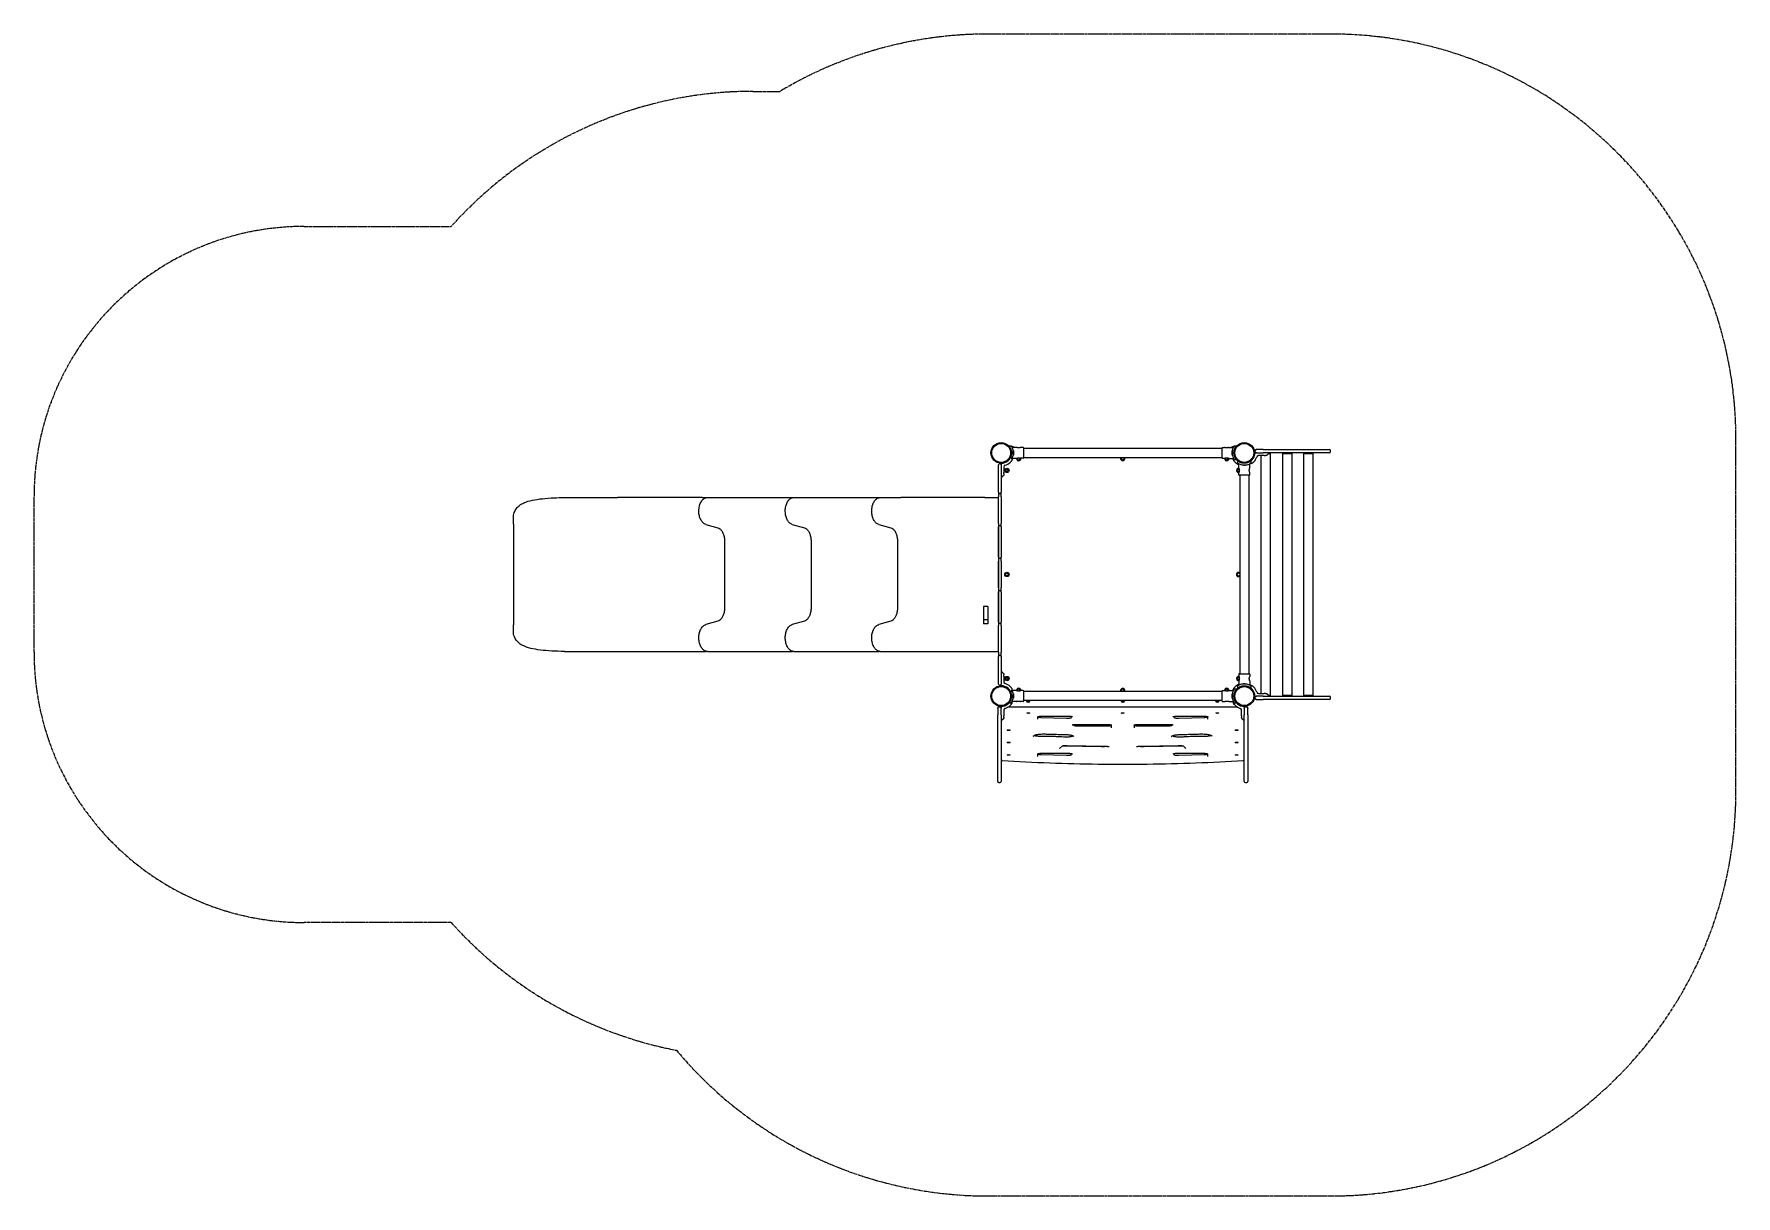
# Model space of a CAD drawing. Header units: millimetres. Extents: x 1307 to 7607, y 510 to 4810.
import ezdxf

# ---------------------------------------------------------------- set-up
doc = ezdxf.new("R2010")
doc.units = ezdxf.units.MM
doc.linetypes.add('AM_ISO08W050', pattern=[18, 12, -1.5, 3, -1.5])
doc.layers.add('AM_4', color=3, linetype='Continuous', lineweight=25)
doc.layers.add('AM_7', color=4, linetype='AM_ISO08W050', lineweight=25)

msp = doc.modelspace()

# ---------------------------------------------------------------- linework, layer by layer
at = {"layer": 'AM_4'}
for p, q in [((4923, 3284.9), (4916.1, 3284.9)), ((4923.5, 3284.9), (4923, 3284.9)), ((4924.3, 3284.9), (4923.5, 3284.9)), ((4931.1, 3282.6), (4924.9, 3284.8)), ((4943.4, 3280.2), (4929.1, 3280.3)), ((4937.6, 3280.2), (4931.1, 3282.6)), ((4968.7, 3279.9), (4959.9, 3280)), ((4969.7, 3278.9), (4969.7, 3240.9)), ((4969.7, 3276.8), (5704.7, 3276.8)), ((5704.7, 3240.9), (5704.7, 3278.9)), ((5705.7, 3279.9), (5714.4, 3280)), ((5730.9, 3280.2), (5745.3, 3280.3)), ((5743.3, 3282.6), (5736.8, 3280.2)), ((5749.4, 3284.8), (5743.3, 3282.6)), ((5750.9, 3284.9), (5750.1, 3284.9)), ((5751.4, 3284.9), (5750.9, 3284.9)), ((5758.2, 3284.9), (5751.4, 3284.9)), ((4877.2, 3211.3), (4877.2, 3215.9)), ((4883.2, 3219.9), (4881.2, 3219.9)), ((4887.2, 3221.7), (4887.2, 3215.9)), ((4887.2, 3215.9), (4887.2, 3211.3)), ((4922.2, 3244.5), (4924.4, 3243.6)), ((4943.4, 3239.7), (4929.1, 3239.6)), ((4932.7, 3268.2), (4931.4, 3268.2)), ((4932.7, 3251.7), (4931.4, 3251.7)), ((4932.7, 3268.2), (4932.7, 3251.7)), ((4968.7, 3239.9), (4959.9, 3239.8)), ((4969.7, 3243.1), (5704.7, 3243.1)), ((5705.7, 3239.9), (5714.4, 3239.8)), ((5730.9, 3239.7), (5745.3, 3239.6)), ((5741.7, 3251.7), (5741.7, 3268.2)), ((5741.7, 3268.2), (5743, 3268.2)), ((5741.7, 3251.7), (5743, 3251.7)), ((5751.4, 3234.9), (5758.2, 3234.9)), ((5762.2, 3231), (5762.2, 3224.1)), ((5767, 3203.7), (5766.8, 3218)), ((5778.9, 3214.4), (5778.9, 3215.7)), ((5795.4, 3214.4), (5778.9, 3214.4)), ((5795.4, 3214.4), (5795.4, 3215.7)), ((5807.4, 3203.7), (5807.6, 3218)), ((5812.2, 3224.1), (5812.2, 3231)), ((5825.4, 3259.9), (5831.2, 3259.9)), ((5827.2, 3263.9), (5827.2, 3268.9)), ((5831.2, 3272.9), (5832.2, 3272.9)), ((5832.2, 3259.9), (5831.2, 3259.9)), ((5857.2, 3272.9), (5832.2, 3272.9)), ((5832.2, 3259.9), (5857.2, 3259.9)), ((5860.2, 3249.9), (5839.8, 3249.9)), ((5850.1, 2369.9), (5850.1, 3249.9)), ((5857.2, 3272.9), (5867.2, 3272.9)), ((5867.2, 3259.9), (5857.2, 3259.9)), ((5860.2, 3249.9), (5865.2, 3249.9)), ((5867.2, 3272.9), (6102.8, 3272.9)), ((6102.8, 3259.9), (5867.2, 3259.9)), ((5873.7, 3254.9), (5873.7, 3254.9)), ((5874.2, 3254.9), (5873.9, 3254.9)), ((5876.2, 3259.9), (5876.2, 3256.9)), ((5876.2, 3257.9), (5883.8, 3257.9)), ((5883.8, 3257.9), (5876.2, 3257.9)), ((5883.8, 3257.9), (5883.8, 3259.9)), ((5883.8, 2361.9), (5883.8, 3257.9)), ((5929, 3259.9), (5929, 3257.9)), ((5962.7, 3257.9), (5929, 3257.9)), ((5929, 3257.9), (5929, 2361.9)), ((5929, 3257.9), (5962.7, 3257.9)), ((5962.7, 3259.9), (5962.7, 3257.9)), ((5962.7, 3257.9), (5962.7, 2361.9)), ((6008, 3257.9), (6008, 3259.9)), ((6008, 3257.9), (6041.7, 3257.9)), ((6008, 2361.9), (6008, 3257.9)), ((6041.7, 3257.9), (6008, 3257.9)), ((6041.7, 3257.9), (6041.7, 3259.9)), ((6041.7, 2361.9), (6041.7, 3257.9)), ((6106.8, 3263.9), (6106.8, 3268.9)), ((4877.2, 3121), (4877.2, 3211.3)), ((4887.2, 3211.3), (4887.2, 3121)), ((4887.2, 3186.9), (4887.2, 3170.9)), ((4890.2, 3170.9), (4887.2, 3170.9)), ((4892.2, 3173.4), (4892.2, 3173.4)), ((4892.2, 3173.3), (4892.2, 3172.9)), ((4897.2, 3207.4), (4897.2, 3186.9)), ((4897.2, 3182), (4897.2, 3186.9)), ((5767.2, 3178.4), (5767.1, 3187.2)), ((5806.2, 3177.4), (5768.2, 3177.4)), ((5770.3, 3177.4), (5770.3, 2442.4)), ((5804, 3177.4), (5804, 2442.4)), ((5807.2, 3178.4), (5807.3, 3187.2)), ((3270.4, 3094.5), (3466.4, 3094.5)), ((3780.8, 3094.5), (3466.4, 3094.5)), ((3780.8, 3094.5), (3795.2, 3094.5)), ((3799.9, 3094.5), (4115.1, 3094.5)), ((4119.9, 3094.5), (4435.1, 3094.5)), ((4439.8, 3094.5), (4516.3, 3094.5)), ((4827.2, 3094.5), (4516.3, 3094.5)), ((4827.2, 3094.5), (4874.2, 3094.5)), ((4877.2, 3113.9), (4877.2, 3121)), ((4877.2, 3113.9), (4877.2, 3097.6)), ((4877.2, 2998.4), (4877.2, 3097.6)), ((4877.2, 2998.2), (4877.2, 3091.5)), ((4881.2, 3109.9), (4883.2, 3109.9)), ((4887.2, 3121), (4887.2, 3113.9)), ((4887.2, 3097.6), (4887.2, 3113.9)), ((4887.2, 3097.6), (4887.2, 2998.4)), ((3081.4, 2996.4), (3081.4, 3020.4)), ((3081.4, 2996.4), (3081.4, 2623.4)), ((3794, 2995.3), (3838.6, 2982.6)), ((4114, 2995.3), (4158.6, 2982.6)), ((4434, 2995.3), (4478.6, 2982.6)), ((4877.2, 2998.4), (4877.2, 2985.9)), ((4877.2, 2998.2), (4877.2, 2985.5)), ((4877.2, 2980.5), (4877.2, 2985.9)), ((4877.2, 2985.5), (4877.2, 2933.3)), ((4877.2, 2880.2), (4877.2, 2980.5)), ((4883.2, 2989.9), (4881.2, 2989.9)), ((4887.2, 2985.9), (4887.2, 2998.4)), ((4887.2, 2985.9), (4887.2, 2980.5)), ((4887.2, 2980.5), (4887.2, 2880.2)), ((3863.4, 2933.3), (3863.4, 2686.6)), ((4183.4, 2933.3), (4183.4, 2686.6)), ((4503.3, 2933.3), (4503.3, 2686.6)), ((4877.2, 2933.3), (4877.2, 2686.6)), ((4877.2, 2873.9), (4877.2, 2880.2)), ((4877.2, 2873.9), (4877.2, 2859.5)), ((4877.2, 2760.3), (4877.2, 2859.5)), ((4881.2, 2869.9), (4883.2, 2869.9)), ((4887.2, 2880.2), (4887.2, 2873.9)), ((4887.2, 2859.5), (4887.2, 2873.9)), ((4887.2, 2859.5), (4887.2, 2760.3)), ((4877.2, 2760.3), (4877.2, 2745.9)), ((4877.2, 2739.7), (4877.2, 2745.9)), ((4877.2, 2639.4), (4877.2, 2739.7)), ((4883.2, 2749.9), (4881.2, 2749.9)), ((4887.2, 2745.9), (4887.2, 2760.3)), ((4887.2, 2745.9), (4887.2, 2739.7)), ((4887.2, 2739.7), (4887.2, 2639.4)), ((4837.2, 2691.8), (4822.2, 2691.8)), ((4822.2, 2691.8), (4822.2, 2641.8)), ((4837.2, 2691.8), (4837.2, 2641.8)), ((4877.2, 2686.6), (4877.2, 2634.4)), ((3081.4, 2599.5), (3081.4, 2623.4)), ((3838.6, 2637.3), (3794, 2624.5)), ((4158.6, 2637.3), (4114, 2624.5)), ((4478.6, 2637.3), (4434, 2624.5)), ((4837.2, 2641.8), (4822.2, 2641.8)), ((4822.2, 2641.8), (4822.2, 2626.8)), ((4837.2, 2626.8), (4822.2, 2626.8)), ((4837.2, 2641.8), (4837.2, 2626.8)), ((4877.2, 2633.9), (4877.2, 2639.4)), ((4877.2, 2634.4), (4877.2, 2621.6)), ((4877.2, 2633.9), (4877.2, 2621.4)), ((4877.2, 2528.3), (4877.2, 2621.6)), ((4877.2, 2522.2), (4877.2, 2621.4)), ((4881.2, 2629.9), (4883.2, 2629.9)), ((4887.2, 2639.4), (4887.2, 2633.9)), ((4887.2, 2621.4), (4887.2, 2633.9)), ((4887.2, 2621.4), (4887.2, 2522.2)), ((3270.4, 2525.3), (3466.4, 2525.3)), ((3466.4, 2525.3), (3780.8, 2525.3)), ((3780.8, 2525.3), (3795.2, 2525.3)), ((3799.9, 2525.3), (4115.1, 2525.3)), ((4119.9, 2525.3), (4435.1, 2525.3)), ((4439.8, 2525.3), (4516.3, 2525.3)), ((4516.3, 2525.3), (4827.2, 2525.3)), ((4827.2, 2525.3), (4874.2, 2525.3)), ((4877.2, 2522.2), (4877.2, 2505.9)), ((4887.2, 2505.9), (4887.2, 2522.2)), ((4877.2, 2498.9), (4877.2, 2505.9)), ((4877.2, 2408.6), (4877.2, 2498.9)), ((4883.2, 2509.9), (4881.2, 2509.9)), ((4887.2, 2505.9), (4887.2, 2498.9)), ((4887.2, 2498.9), (4887.2, 2408.6)), ((4877.2, 2403.9), (4877.2, 2408.6)), ((4881.2, 2399.9), (4883.2, 2399.9)), ((4887.2, 2448.9), (4890.2, 2448.9)), ((4887.2, 2408.6), (4887.2, 2403.9)), ((4887.2, 2398.2), (4887.2, 2403.9)), ((4892.2, 2446.9), (4892.2, 2446.6)), ((4892.2, 2446.5), (4892.2, 2446.5)), ((4897.2, 2432.9), (4897.2, 2437.9)), ((4897.2, 2432.9), (4897.2, 2412.5)), ((5762.2, 2395.7), (5762.2, 2388.9)), ((5767, 2416.2), (5766.8, 2401.8)), ((5767.2, 2441.4), (5767.1, 2432.7)), ((5768.2, 2442.4), (5806.2, 2442.4)), ((5778.9, 2405.4), (5795.4, 2405.4)), ((5778.9, 2405.4), (5778.9, 2404.2)), ((5795.4, 2405.4), (5795.4, 2404.2)), ((5807.2, 2441.4), (5807.3, 2432.7)), ((5807.4, 2416.2), (5807.6, 2401.8)), ((5812.2, 2388.9), (5812.2, 2395.7)), ((4916.1, 2334.9), (4923, 2334.9)), ((4924.4, 2376.3), (4922.2, 2375.3)), ((4943.4, 2380.2), (4929.1, 2380.3)), ((4943.4, 2339.7), (4929.1, 2339.6)), ((4932.7, 2368.2), (4931.4, 2368.2)), ((4932.7, 2351.7), (4931.4, 2351.7)), ((4932.7, 2368.2), (4932.7, 2351.7)), ((4968.7, 2379.9), (4959.9, 2380)), ((4968.7, 2339.9), (4959.9, 2339.8)), ((4969.7, 2378.9), (4969.7, 2340.9)), ((5704.7, 2376.8), (4969.7, 2376.8)), ((5704.7, 2343.1), (4969.7, 2343.1)), ((5704.7, 2340.9), (5704.7, 2378.9)), ((5705.7, 2379.9), (5714.4, 2380)), ((5705.7, 2339.9), (5714.4, 2339.8)), ((5730.9, 2380.2), (5745.3, 2380.3)), ((5730.9, 2339.7), (5745.3, 2339.6)), ((5741.7, 2351.7), (5741.7, 2368.2)), ((5741.7, 2368.2), (5743, 2368.2)), ((5741.7, 2351.7), (5743, 2351.7)), ((5758.2, 2384.9), (5751.4, 2384.9)), ((5751.4, 2334.9), (5758.2, 2334.9)), ((5825.4, 2359.9), (5831.2, 2359.9)), ((5827.2, 2350.9), (5827.2, 2355.9)), ((5831.2, 2359.9), (5832.2, 2359.9)), ((5832.2, 2346.9), (5831.2, 2346.9)), ((5857.2, 2359.9), (5832.2, 2359.9)), ((5832.2, 2346.9), (5857.2, 2346.9)), ((5839.8, 2369.9), (5860.2, 2369.9)), ((5857.2, 2359.9), (5867.2, 2359.9)), ((5867.2, 2346.9), (5857.2, 2346.9)), ((5865.2, 2369.9), (5860.2, 2369.9)), ((5867.2, 2359.9), (6102.8, 2359.9)), ((6102.8, 2346.9), (5867.2, 2346.9)), ((5873.7, 2364.9), (5873.7, 2364.9)), ((5873.9, 2364.9), (5874.2, 2364.9)), ((5876.2, 2362.9), (5876.2, 2359.9)), ((5876.2, 2361.9), (5883.8, 2361.9)), ((5883.8, 2361.9), (5876.2, 2361.9)), ((5883.8, 2359.9), (5883.8, 2361.9)), ((5962.7, 2361.9), (5929, 2361.9)), ((5929, 2361.9), (5962.7, 2361.9)), ((5929, 2361.9), (5929, 2359.9)), ((5962.7, 2361.9), (5962.7, 2359.9)), ((6008, 2361.9), (6041.7, 2361.9)), ((6041.7, 2361.9), (6008, 2361.9)), ((6008, 2359.9), (6008, 2361.9)), ((6041.7, 2359.9), (6041.7, 2361.9)), ((6106.8, 2350.9), (6106.8, 2355.9)), ((4874.2, 2314.9), (4874.2, 2315.9)), ((4874.2, 2314.9), (4874.2, 2289.9)), ((4874.2, 2279.9), (4874.2, 2289.9)), ((4874.2, 2044.3), (4874.2, 2279.9)), ((4878.2, 2319.9), (4883.2, 2319.9)), ((4887.2, 2321.7), (4887.2, 2315.9)), ((4887.2, 2315.9), (4887.2, 2314.9)), ((4887.2, 2289.9), (4887.2, 2314.9)), ((4887.2, 2289.9), (4887.2, 2279.9)), ((4887.2, 2279.9), (4887.2, 2044.3)), ((4890.2, 2270.9), (4887.2, 2270.9)), ((4892.2, 2273.4), (4892.2, 2273.4)), ((4892.2, 2273.3), (4892.2, 2272.9)), ((4897.2, 2307.4), (4897.2, 2286.9)), ((4897.2, 2282), (4897.2, 2286.9)), ((5762.6, 2318.4), (4911.7, 2318.4)), ((4914.2, 2319.9), (5760.2, 2319.9)), ((5023.2, 2274.1), (5023.2, 2284)), ((5035.7, 2281), (5129.3, 2278.3)), ((5038.2, 2285.7), (5134.7, 2285.7)), ((5146.8, 2278.9), (5148, 2284.5)), ((5526.4, 2284.5), (5527.5, 2278.9)), ((5539.6, 2285.7), (5636.2, 2285.7)), ((5545.1, 2278.3), (5638.7, 2281)), ((5651.2, 2284), (5651.2, 2274.1)), ((5777.2, 2286.9), (5777.2, 2307.4)), ((5777.2, 2286.9), (5777.2, 2282)), ((5782.2, 2273.4), (5782.2, 2273.4)), ((5782.2, 2272.9), (5782.2, 2273.3)), ((5787.2, 2270.9), (5784.2, 2270.9)), ((5787.2, 2321.7), (5787.2, 2315.9)), ((5787.2, 2314.9), (5787.2, 2315.9)), ((5787.2, 2314.9), (5787.2, 2289.9)), ((5787.2, 2279.9), (5787.2, 2289.9)), ((5787.2, 2044.3), (5787.2, 2279.9)), ((5791.2, 2319.9), (5796.2, 2319.9)), ((5800.2, 2315.9), (5800.2, 2314.9)), ((5800.2, 2289.9), (5800.2, 2314.9)), ((5800.2, 2289.9), (5800.2, 2279.9)), ((5800.2, 2279.9), (5800.2, 2044.3)), ((5154.7, 2254.5), (5156.2, 2250.8)), ((5166.5, 2255.3), (5279.6, 2254.8)), ((5171.5, 2249.7), (5279.2, 2249.7)), ((5294.2, 2253.1), (5294.2, 2242.8)), ((5380.2, 2242.8), (5380.2, 2253.1)), ((5394.8, 2254.8), (5507.9, 2255.3)), ((5395.2, 2249.7), (5502.9, 2249.7)), ((5518.2, 2250.8), (5519.7, 2254.5)), ((5023.2, 2136.7), (5023.2, 2146.6)), ((5035.7, 2143.6), (5129.3, 2140.9)), ((5038.2, 2148.3), (5134.7, 2148.3)), ((5103.4, 2166.1), (5114.1, 2175.2)), ((5117.9, 2175.2), (5258.1, 2172.9)), ((5131.6, 2177.2), (5271.4, 2174.7)), ((5146.8, 2141.5), (5148, 2147.1)), ((5403, 2174.7), (5542.8, 2177.2)), ((5416.3, 2172.9), (5556.5, 2175.2)), ((5526.4, 2147.1), (5527.5, 2141.5)), ((5539.6, 2148.3), (5636.2, 2148.3)), ((5545.1, 2140.9), (5638.7, 2143.6)), ((5560.3, 2175.2), (5571, 2166.1)), ((5651.2, 2146.6), (5651.2, 2136.7)), ((4878.2, 2040.3), (4883.2, 2040.3)), ((5791.2, 2040.3), (5796.2, 2040.3))]:
    msp.add_line(p, q, dxfattribs=at)
for centre, radius in [((4887.2, 3259.9), 38), ((4887.2, 3259.9), 35), ((5787.2, 3259.9), 38), ((5787.2, 3259.9), 35), ((4908.2, 3194.9), 8), ((4908.2, 3194.9), 5), ((4908.2, 3194.9), 4.2), ((4908.2, 2809.9), 8), ((4908.2, 2809.9), 5), ((4887.2, 2359.9), 38), ((4887.2, 2359.9), 35), ((4908.2, 2424.9), 8), ((4908.2, 2424.9), 5), ((4908.2, 2424.9), 4.2), ((5787.2, 2359.9), 38), ((5787.2, 2359.9), 35)]:
    msp.add_circle(centre, radius, dxfattribs=at)
for centre, radius, start, end in [((4923, 3281.9), 3, 31.58814, 90), ((4923.5, 3282.9), 2, 32.33603, 90), ((4929.1, 3283.3), 3, 209.11369, 269.5), ((4968.7, 3278.9), 1, 0, 89.5), ((5705.7, 3278.9), 1, 90.5, 180), ((5745.3, 3283.3), 3, 270.5, 330.88631), ((5751.4, 3281.9), 3, 90, 148.41186), ((5750.9, 3282.9), 2, 90, 147.66397), ((4881.2, 3215.9), 4, 90, 180), ((4883.2, 3215.9), 4, 0, 90), ((4887.2, 3259.9), 38.3, 270, 311.53841), ((4904.2, 3207.4), 7, 107.92021, 180), ((4887.2, 3259.9), 48.3, 287.92021, 313.44318), ((4921.6, 3237.2), 7, 53.96758, 66.26575), ((4887.2, 3259.9), 48.2, 320.76362, 335.06969), ((4924.5, 3241.2), 2, 333.65069, 53.96758), ((4929.1, 3236.6), 3, 90.5, 143.98238), ((4952.2, 3238.9), 8, 172.09057, 6.57936), ((4952.2, 3238.9), 5, 154.70158, 23.10109), ((4952.2, 3238.9), 4.2, 146.15566, 31.58819), ((4968.7, 3240.9), 1, 270.5, 0), ((5337.2, 3238.9), 8, 148.75156, 31.24844), ((5337.2, 3238.9), 5, 123.90126, 56.09874), ((5705.7, 3240.9), 1, 180, 269.5), ((5722.2, 3238.9), 8, 173.42064, 7.90943), ((5722.2, 3238.9), 5, 156.89891, 25.29842), ((5722.2, 3238.9), 4.2, 148.41181, 33.84434), ((5787.2, 3259.9), 48.2, 204.93031, 245.06969), ((5745.3, 3236.6), 3, 29.11369, 89.5), ((5751.4, 3237.9), 3, 211.58814, 270), ((5787.2, 3259.9), 38.2, 220.81318, 229.18682), ((5765.2, 3224.1), 3, 180, 238.41186), ((5763.8, 3218), 3, 0.5, 60.88631), ((5810.6, 3218), 3, 119.11369, 179.5), ((5809.2, 3224.1), 3, 301.58814, 0), ((5787.2, 3259.9), 38.2, 318.46159, 0), ((5787.2, 3259.9), 48.2, 316.55682, 342.07979), ((5831.2, 3268.9), 4, 90, 180), ((5831.2, 3263.9), 4, 180, 270), ((5839.8, 3242.9), 7, 90, 162.07979), ((5874.2, 3256.9), 2, 270, 0), ((6102.8, 3268.9), 4, 0, 90), ((6102.8, 3263.9), 4, 270, 0), ((4890.2, 3172.9), 2, 270, 0), ((5766.2, 3194.9), 8, 82.09057, 276.57936), ((5766.2, 3194.9), 5, 64.70158, 293.10109), ((5766.2, 3194.9), 4.2, 56.15566, 301.58819), ((5768.2, 3178.4), 1, 180.5, 270), ((5806.2, 3178.4), 1, 270, 359.5), ((4874.2, 3091.5), 3, 0, 90), ((4881.2, 3113.9), 4, 180, 270), ((4883.2, 3113.9), 4, 270, 0), ((4881.2, 2985.9), 4, 90, 180), ((4883.2, 2985.9), 4, 0, 90), ((4881.2, 2873.9), 4, 180, 270), ((4883.2, 2873.9), 4, 270, 0), ((5766.2, 2809.9), 8, 58.75156, 301.24844), ((5766.2, 2809.9), 5, 33.90126, 326.09874), ((4881.2, 2745.9), 4, 90, 180), ((4883.2, 2745.9), 4, 0, 90), ((4881.2, 2633.9), 4, 180, 270), ((4883.2, 2633.9), 4, 270, 0), ((4874.2, 2528.3), 3, 270, 0), ((4881.2, 2505.9), 4, 90, 180), ((4883.2, 2505.9), 4, 0, 90), ((4881.2, 2403.9), 4, 180, 270), ((4883.2, 2403.9), 4, 270, 0), ((4887.2, 2359.9), 38.3, 48.46159, 90), ((4890.2, 2446.9), 2, 0, 90), ((4904.2, 2412.5), 7, 180, 252.07979), ((4887.2, 2359.9), 48.3, 46.55682, 72.07979), ((5787.2, 2359.9), 48.3, 114.93031, 155.06969), ((5766.2, 2424.9), 8, 83.42064, 277.90943), ((5766.2, 2424.9), 5, 66.89891, 295.29842), ((5766.2, 2424.9), 4.2, 58.41181, 303.84434), ((5765.2, 2395.7), 3, 121.58814, 180), ((5763.8, 2401.9), 3, 299.11369, 359.5), ((5768.2, 2441.4), 1, 90, 179.5), ((5806.2, 2441.4), 1, 0.5, 90), ((5810.6, 2401.9), 3, 180.5, 240.88631), ((5809.2, 2395.7), 3, 0, 58.41186), ((4887.2, 2359.9), 38.2, 270, 311.53841), ((4923, 2337.9), 3, 270, 328.41186), ((4921.6, 2382.7), 7, 293.73425, 306.03242), ((4924.5, 2378.7), 2, 306.03242, 26.34931), ((4929.1, 2336.6), 3, 90.5, 150.88631), ((4929.1, 2383.3), 3, 216.01763, 269.5), ((4952.2, 2380.9), 8, 353.42064, 187.90943), ((4952.2, 2380.9), 5, 336.89891, 205.29842), ((4952.2, 2380.9), 4.2, 328.41181, 213.84434), ((4968.7, 2378.9), 1, 0, 89.5), ((4968.7, 2340.9), 1, 270.5, 0), ((4987.2, 2345.5), 8, 197.41439, 342.58561), ((4987.2, 2345.5), 5, 208.61023, 331.38977), ((5337.2, 2380.9), 8, 328.75156, 211.24844), ((5337.2, 2345.5), 8, 197.41241, 342.58759), ((5337.2, 2380.9), 5, 303.90126, 236.09874), ((5337.2, 2345.5), 5, 208.60679, 331.39321), ((5687.2, 2345.5), 8, 197.41043, 342.58957), ((5687.2, 2345.5), 5, 208.60335, 331.39665), ((5705.7, 2378.9), 1, 90.5, 180), ((5705.7, 2340.9), 1, 180, 269.5), ((5722.2, 2380.9), 8, 352.09058, 186.57936), ((5722.2, 2380.9), 5, 334.70158, 203.10109), ((5722.2, 2380.9), 4.2, 326.15566, 211.58819), ((5745.3, 2383.3), 3, 270.5, 330.88631), ((5745.3, 2336.6), 3, 29.11369, 89.5), ((5751.4, 2381.9), 3, 90, 148.41186), ((5751.4, 2337.9), 3, 211.58814, 270), ((5787.2, 2359.9), 38.2, 130.81318, 139.18682), ((5787.2, 2359.9), 38.3, 228.46159, 270), ((5787.2, 2359.9), 38.2, 0, 41.53841), ((5787.2, 2359.9), 48.2, 17.92021, 43.44318), ((5831.2, 2355.9), 4, 90, 180), ((5831.2, 2350.9), 4, 180, 270), ((5839.8, 2376.9), 7, 197.92021, 270), ((5874.2, 2362.9), 2, 0, 90), ((6102.8, 2355.9), 4, 0, 90), ((6102.8, 2350.9), 4, 270, 0), ((4878.2, 2315.9), 4, 90, 180), ((4883.2, 2315.9), 4, 0, 90), ((4890.2, 2272.9), 2, 270, 0), ((4904.2, 2307.4), 7, 107.92021, 180), ((4887.2, 2359.9), 48.2, 287.92021, 313.44318), ((5787.2, 2359.9), 48.3, 226.55682, 252.07979), ((5770.2, 2307.4), 7, 0, 72.07979), ((5784.2, 2272.9), 2, 180, 270), ((5791.2, 2315.9), 4, 90, 180), ((5796.2, 2315.9), 4, 0, 90), ((4891.2, 2125.8), 4, 180, 266.28458), ((5783.2, 2125.8), 4, 273.71542, 0), ((4878.2, 2044.3), 4, 180, 270), ((4883.2, 2044.3), 4, 270, 0), ((5791.2, 2044.3), 4, 180, 270), ((5796.2, 2044.3), 4, 270, 0)]:
    msp.add_arc(centre, radius, start, end, dxfattribs=at)
for centre in [(4987.2, 2297), (5337.2, 2297), (5687.2, 2297), (4915.2, 2233.6), (5759.2, 2233.6), (4915.2, 2187.9), (4915.2, 2142.2), (5759.2, 2187.9), (5759.2, 2142.2)]:
    msp.add_ellipse(centre, major_axis=(5.5, 0), ratio=0.207912, dxfattribs=at)
for points, knots in [([(4916.1, 3284.9), (4916.1, 3284.9), (4916.3, 3284.8), (4916.8, 3284.1), (4917.2, 3283.6), (4918.2, 3282.3), (4918.8, 3281.5), (4919.9, 3279.7), (4920.5, 3278.7), (4921.7, 3276.5), (4922.2, 3275.3), (4923.3, 3272.6), (4923.8, 3271.2), (4924.6, 3268.1), (4924.9, 3266.5), (4925.3, 3263.2), (4925.4, 3261.5), (4925.4, 3259.9)], [15.661914, 15.661914, 15.661914, 15.661914, 16.15379, 16.15379, 16.645665, 16.645665, 17.137541, 17.137541, 17.629417, 17.629417, 18.116411, 18.116411, 18.603405, 18.603405, 19.090398, 19.090398, 19.577392, 19.577392, 19.577392, 19.577392]), ([(4923.9, 3284.9), (4923.9, 3284.9), (4923.9, 3284.9), (4924, 3284.9), (4924, 3284.9), (4924, 3284.9), (4924, 3284.9), (4924.1, 3284.9), (4924.1, 3284.9), (4924.1, 3284.8), (4924.1, 3284.8), (4924.1, 3284.8), (4924.2, 3284.8), (4924.2, 3284.8), (4924.2, 3284.8), (4924.3, 3284.8), (4924.3, 3284.8), (4924.4, 3284.7), (4924.5, 3284.7), (4924.5, 3284.7), (4924.6, 3284.6), (4924.6, 3284.6), (4924.6, 3284.6), (4924.7, 3284.5), (4924.7, 3284.5), (4924.8, 3284.5), (4924.8, 3284.5), (4924.9, 3284.4), (4925, 3284.3), (4925.1, 3284.2), (4925.1, 3284.2), (4925.2, 3284.1), (4925.2, 3284), (4925.2, 3284)], [0.4348414, 0.4348414, 0.4348414, 0.4348414, 0.4736573, 0.4736573, 0.4999176, 0.4999176, 0.5088142, 0.5088142, 0.515977, 0.515977, 0.5226596, 0.5226596, 0.5299878, 0.5299878, 0.5357278, 0.5357278, 0.5481605, 0.5481605, 0.5659694, 0.5659694, 0.5762483, 0.5762483, 0.5866673, 0.5866673, 0.5962227, 0.5962227, 0.6101695, 0.6101695, 0.6487226, 0.6487226, 0.6653168, 0.6653168, 0.6820727, 0.6820727, 0.6820727, 0.6820727]), ([(4924.3, 3284.9), (4924.3, 3284.9), (4924.3, 3284.9), (4924.3, 3284.9), (4924.3, 3284.9), (4924.3, 3284.9), (4924.3, 3284.9), (4924.3, 3284.9), (4924.3, 3284.9), (4924.4, 3284.9), (4924.4, 3284.9), (4924.4, 3284.9), (4924.4, 3284.9), (4924.4, 3284.9), (4924.4, 3284.9), (4924.4, 3284.9), (4924.4, 3284.9), (4924.4, 3284.9), (4924.4, 3284.9), (4924.4, 3284.9), (4924.4, 3284.9), (4924.4, 3284.9), (4924.4, 3284.9), (4924.4, 3284.9), (4924.4, 3284.9), (4924.4, 3284.9), (4924.4, 3284.9), (4924.4, 3284.9), (4924.4, 3284.9), (4924.4, 3284.9), (4924.4, 3284.9), (4924.5, 3284.9), (4924.5, 3284.9), (4924.5, 3284.9), (4924.5, 3284.9), (4924.5, 3284.9), (4924.5, 3284.9), (4924.6, 3284.9), (4924.6, 3284.9), (4924.6, 3284.9), (4924.6, 3284.9), (4924.6, 3284.9), (4924.6, 3284.9), (4924.6, 3284.9), (4924.6, 3284.9), (4924.6, 3284.9), (4924.7, 3284.9), (4924.7, 3284.9), (4924.7, 3284.9), (4924.7, 3284.9), (4924.7, 3284.9), (4924.8, 3284.9), (4924.8, 3284.9), (4924.8, 3284.9), (4924.8, 3284.9), (4924.8, 3284.9), (4924.8, 3284.9), (4924.8, 3284.9), (4924.8, 3284.9), (4924.8, 3284.9), (4924.8, 3284.9), (4924.8, 3284.9), (4924.8, 3284.9), (4924.8, 3284.9), (4924.8, 3284.9), (4924.8, 3284.9), (4924.8, 3284.9), (4924.8, 3284.9), (4924.8, 3284.8), (4924.8, 3284.8), (4924.9, 3284.8), (4924.9, 3284.8), (4924.9, 3284.8), (4924.9, 3284.8)], [0, 0, 0, 0, 0.0019094, 0.0019094, 0.0038013, 0.0038013, 0.0059252, 0.0059252, 0.0103612, 0.0103612, 0.0210383, 0.0210383, 0.025512, 0.025512, 0.0271887, 0.0271887, 0.0284462, 0.0284462, 0.0289211, 0.0289211, 0.0291461, 0.0291461, 0.0293727, 0.0293727, 0.0295998, 0.0295998, 0.0298254, 0.0298254, 0.0307483, 0.0307483, 0.0316442, 0.0316442, 0.0343289, 0.0343289, 0.0424215, 0.0424215, 0.0446191, 0.0446191, 0.046305, 0.046305, 0.0486914, 0.0486914, 0.050797, 0.050797, 0.0536033, 0.0536033, 0.058405, 0.058405, 0.0692113, 0.0692113, 0.0746493, 0.0746493, 0.0754959, 0.0754959, 0.0764678, 0.0764678, 0.0769499, 0.0769499, 0.0774028, 0.0774028, 0.0778552, 0.0778552, 0.0787697, 0.0787697, 0.0796683, 0.0796683, 0.0814617, 0.0814617, 0.0868417, 0.0868417, 0.1029857, 0.1029857, 0.1170713, 0.1170713, 0.1170713, 0.1170713]), ([(4926.7, 3238.4), (4927.1, 3239.2), (4927.7, 3240.2), (4929, 3243.1), (4929.7, 3245.1), (4931, 3249.4), (4931.5, 3251.6), (4932.2, 3257), (4932.3, 3260.2), (4931.9, 3265.7), (4931.5, 3268), (4930.3, 3273), (4929.5, 3275.5), (4927.7, 3279.7), (4926.8, 3281.3), (4925.8, 3283.1), (4925.5, 3283.5), (4925.5, 3283.5)], [0.923295, 0.923295, 0.923295, 0.923295, 1.500694, 1.500694, 2.270908, 2.270908, 2.965543, 2.965543, 3.83282, 3.83282, 4.525535, 4.525535, 5.417187, 5.417187, 6.347988, 6.347988, 7.0476, 7.0476, 7.0476, 7.0476]), ([(4951.7, 3278.3), (4950.7, 3278.3), (4949.6, 3278.4), (4947.5, 3278.8), (4946.6, 3279), (4945.1, 3279.5), (4944.5, 3279.7), (4943.7, 3280.1), (4943.4, 3280.2), (4943.4, 3280.2)], [0, 0, 0, 0, 0.316049, 0.316049, 0.632098, 0.632098, 0.947679, 0.947679, 1.26326, 1.26326, 1.26326, 1.26326]), ([(4959.9, 3280), (4959.9, 3280), (4959.7, 3279.9), (4958.9, 3279.6), (4958.3, 3279.4), (4956.8, 3279), (4955.9, 3278.7), (4953.9, 3278.4), (4952.8, 3278.3), (4951.7, 3278.3)], [3.781903, 3.781903, 3.781903, 3.781903, 4.095762, 4.095762, 4.409621, 4.409621, 4.723453, 4.723453, 5.037284, 5.037284, 5.037284, 5.037284]), ([(5730.9, 3280.2), (5730.9, 3280.2), (5730.7, 3280.1), (5729.9, 3279.7), (5729.2, 3279.5), (5727.8, 3279), (5726.9, 3278.8), (5724.8, 3278.4), (5723.7, 3278.3), (5721.6, 3278.3), (5720.5, 3278.4), (5718.5, 3278.7), (5717.6, 3279), (5716.1, 3279.4), (5715.5, 3279.6), (5714.7, 3279.9), (5714.4, 3280), (5714.4, 3280)], [1.26326, 1.26326, 1.26326, 1.26326, 1.578842, 1.578842, 1.894423, 1.894423, 2.210472, 2.210472, 2.526521, 2.526521, 2.840353, 2.840353, 3.154184, 3.154184, 3.468043, 3.468043, 3.781903, 3.781903, 3.781903, 3.781903]), ([(5748.9, 3283.5), (5748.9, 3283.5), (5748.8, 3283.3), (5748.4, 3282.8), (5748.2, 3282.4), (5747.4, 3281), (5746.8, 3279.8), (5745.4, 3276.8), (5744.6, 3274.8), (5743.4, 3270.5), (5742.9, 3268.2), (5742.2, 3262.9), (5742.1, 3259.7), (5742.5, 3254.2), (5742.9, 3251.8), (5744, 3246.8), (5744.9, 3244.3), (5746.7, 3240.2), (5747.6, 3238.5), (5748.6, 3236.8), (5748.9, 3236.4), (5748.9, 3236.4)], [0, 0, 0, 0, 0.425579, 0.425579, 0.833719, 0.833719, 1.500694, 1.500694, 2.270908, 2.270908, 2.965543, 2.965543, 3.83282, 3.83282, 4.525535, 4.525535, 5.417187, 5.417187, 6.347988, 6.347988, 7.0476, 7.0476, 7.0476, 7.0476]), ([(5748.9, 3259.9), (5748.9, 3261.5), (5749.1, 3263.2), (5749.5, 3266.5), (5749.8, 3268.1), (5750.6, 3271.2), (5751.1, 3272.6), (5752.1, 3275.3), (5752.7, 3276.5), (5753.8, 3278.7), (5754.4, 3279.7), (5755.6, 3281.5), (5756.2, 3282.3), (5757.1, 3283.6), (5757.6, 3284.1), (5758.1, 3284.8), (5758.2, 3284.9), (5758.2, 3284.9)], [3.915478, 3.915478, 3.915478, 3.915478, 4.402472, 4.402472, 4.889466, 4.889466, 5.37646, 5.37646, 5.863454, 5.863454, 6.35533, 6.35533, 6.847206, 6.847206, 7.339081, 7.339081, 7.830957, 7.830957, 7.830957, 7.830957]), ([(5749.2, 3284), (5749.2, 3284.1), (5749.3, 3284.1), (5749.3, 3284.2), (5749.4, 3284.3), (5749.5, 3284.4), (5749.5, 3284.4), (5749.6, 3284.5), (5749.6, 3284.5), (5749.7, 3284.5), (5749.7, 3284.5), (5749.7, 3284.6), (5749.8, 3284.6), (5749.8, 3284.6), (5749.9, 3284.7), (5750, 3284.7), (5750, 3284.7), (5750.1, 3284.8), (5750.1, 3284.8), (5750.1, 3284.8), (5750.2, 3284.8), (5750.2, 3284.8), (5750.2, 3284.8), (5750.3, 3284.8), (5750.3, 3284.8), (5750.3, 3284.9), (5750.4, 3284.9), (5750.4, 3284.9), (5750.4, 3284.9), (5750.5, 3284.9), (5750.5, 3284.9), (5750.5, 3284.9)], [0, 0, 0, 0, 0.024394, 0.024394, 0.0485074, 0.0485074, 0.0722238, 0.0722238, 0.0842286, 0.0842286, 0.0953563, 0.0953563, 0.1053345, 0.1053345, 0.1204023, 0.1204023, 0.1320233, 0.1320233, 0.1431798, 0.1431798, 0.1487141, 0.1487141, 0.1542468, 0.1542468, 0.1645711, 0.1645711, 0.1858933, 0.1858933, 0.2131882, 0.2131882, 0.2355824, 0.2355824, 0.2355824, 0.2355824]), ([(5749.4, 3284.8), (5749.5, 3284.8), (5749.5, 3284.8), (5749.5, 3284.8), (5749.6, 3284.8), (5749.6, 3284.8), (5749.6, 3284.9), (5749.6, 3284.9), (5749.6, 3284.9), (5749.6, 3284.9), (5749.6, 3284.9), (5749.6, 3284.9), (5749.6, 3284.9), (5749.6, 3284.9), (5749.6, 3284.9), (5749.6, 3284.9), (5749.6, 3284.9), (5749.6, 3284.9), (5749.6, 3284.9), (5749.6, 3284.9), (5749.6, 3284.9), (5749.6, 3284.9), (5749.6, 3284.9), (5749.6, 3284.9), (5749.6, 3284.9), (5749.7, 3284.9), (5749.7, 3284.9), (5749.7, 3284.9), (5749.7, 3284.9), (5749.8, 3284.9), (5749.8, 3284.9), (5749.8, 3284.9), (5749.8, 3284.9), (5749.8, 3284.9), (5749.8, 3284.9), (5749.8, 3284.9), (5749.8, 3284.9), (5749.8, 3284.9), (5749.8, 3284.9), (5749.9, 3284.9), (5749.9, 3284.9), (5749.9, 3284.9), (5749.9, 3284.9), (5749.9, 3284.9), (5749.9, 3284.9), (5749.9, 3284.9), (5749.9, 3284.9), (5750, 3284.9), (5750, 3284.9), (5750, 3284.9), (5750, 3284.9), (5750, 3284.9), (5750, 3284.9), (5750, 3284.9), (5750, 3284.9), (5750, 3284.9), (5750, 3284.9), (5750, 3284.9), (5750, 3284.9), (5750, 3284.9), (5750, 3284.9), (5750, 3284.9), (5750, 3284.9), (5750, 3284.9), (5750, 3284.9), (5750, 3284.9), (5750, 3284.9), (5750, 3284.9), (5750, 3284.9), (5750, 3284.9), (5750.1, 3284.9), (5750.1, 3284.9), (5750.1, 3284.9), (5750.1, 3284.9), (5750.1, 3284.9), (5750.1, 3284.9), (5750.1, 3284.9), (5750.1, 3284.9)], [0, 0, 0, 0, 0.0165834, 0.0165834, 0.0310486, 0.0310486, 0.0358695, 0.0358695, 0.0374765, 0.0374765, 0.038341, 0.038341, 0.0392195, 0.0392195, 0.0396543, 0.0396543, 0.0400895, 0.0400895, 0.0405599, 0.0405599, 0.0415637, 0.0415637, 0.0425447, 0.0425447, 0.0440431, 0.0440431, 0.0573199, 0.0573199, 0.0627752, 0.0627752, 0.0658291, 0.0658291, 0.0679946, 0.0679946, 0.0701926, 0.0701926, 0.0716855, 0.0716855, 0.0742928, 0.0742928, 0.0769573, 0.0769573, 0.0818281, 0.0818281, 0.0850703, 0.0850703, 0.0861524, 0.0861524, 0.0870229, 0.0870229, 0.0874635, 0.0874635, 0.0876815, 0.0876815, 0.0878995, 0.0878995, 0.088116, 0.088116, 0.0885787, 0.0885787, 0.0892822, 0.0892822, 0.0902203, 0.0902203, 0.092722, 0.092722, 0.0960586, 0.0960586, 0.1047138, 0.1047138, 0.1098854, 0.1098854, 0.1122855, 0.1122855, 0.1143131, 0.1143131, 0.1171275, 0.1171275, 0.1171275, 0.1171275]), ([(5749.4, 3284.8), (5749.5, 3284.8), (5749.5, 3284.8), (5749.6, 3284.8), (5749.6, 3284.8), (5749.6, 3284.9), (5749.6, 3284.9), (5749.6, 3284.9), (5749.6, 3284.9), (5749.6, 3284.9), (5749.6, 3284.9), (5749.6, 3284.9), (5749.6, 3284.9), (5749.6, 3284.9), (5749.6, 3284.9), (5749.6, 3284.9), (5749.6, 3284.9), (5749.6, 3284.9), (5749.6, 3284.9), (5749.6, 3284.9), (5749.6, 3284.9), (5749.7, 3284.9), (5749.7, 3284.9), (5749.7, 3284.9), (5749.7, 3284.9), (5749.7, 3284.9), (5749.7, 3284.9), (5749.8, 3284.9), (5749.8, 3284.9), (5749.8, 3284.9), (5749.8, 3284.9), (5749.8, 3284.9), (5749.8, 3284.9), (5749.8, 3284.9), (5749.8, 3284.9), (5749.8, 3284.9), (5749.9, 3284.9), (5749.9, 3284.9), (5749.9, 3284.9), (5749.9, 3284.9), (5749.9, 3284.9), (5750, 3284.9), (5750, 3284.9), (5750, 3284.9), (5750, 3284.9), (5750, 3284.9), (5750, 3284.9), (5750, 3284.9), (5750, 3284.9), (5750, 3284.9), (5750, 3284.9), (5750, 3284.9), (5750, 3284.9), (5750, 3284.9), (5750, 3284.9), (5750, 3284.9), (5750, 3284.9), (5750, 3284.9), (5750, 3284.9), (5750, 3284.9), (5750, 3284.9), (5750, 3284.9), (5750, 3284.9), (5750, 3284.9), (5750, 3284.9), (5750, 3284.9), (5750, 3284.9), (5750, 3284.9), (5750.1, 3284.9), (5750.1, 3284.9), (5750.1, 3284.9), (5750.1, 3284.9), (5750.1, 3284.9), (5750.1, 3284.9), (5750.1, 3284.9), (5750.1, 3284.9), (5750.1, 3284.9), (5750.1, 3284.9)], [0, 0, 0, 0, 0.0244642, 0.0244642, 0.0346037, 0.0346037, 0.038618, 0.038618, 0.0396329, 0.0396329, 0.0401384, 0.0401384, 0.0406473, 0.0406473, 0.0411558, 0.0411558, 0.0416608, 0.0416608, 0.0426716, 0.0426716, 0.0448345, 0.0448345, 0.0478457, 0.0478457, 0.051857, 0.051857, 0.0618849, 0.0618849, 0.0678145, 0.0678145, 0.0694192, 0.0694192, 0.0714464, 0.0714464, 0.0734785, 0.0734785, 0.0775923, 0.0775923, 0.0816245, 0.0816245, 0.0884386, 0.0884386, 0.0903752, 0.0903752, 0.0918314, 0.0918314, 0.0920825, 0.0920825, 0.0923348, 0.0923348, 0.0924609, 0.0924609, 0.0925876, 0.0925876, 0.0927146, 0.0927146, 0.0928411, 0.0928411, 0.0930952, 0.0930952, 0.0936014, 0.0936014, 0.0976119, 0.0976119, 0.1096746, 0.1096746, 0.1147283, 0.1147283, 0.1181638, 0.1181638, 0.1201953, 0.1201953, 0.1222076, 0.1222076, 0.1238745, 0.1238745, 0.1255544, 0.1255544, 0.1255544, 0.1255544]), ([(4912.6, 3231.3), (4913.4, 3232), (4914.1, 3232.7), (4915.2, 3233.9), (4915.6, 3234.3), (4916.2, 3235), (4916.6, 3235.4), (4917.5, 3236.6), (4918.1, 3237.4), (4918.9, 3238.5), (4919.1, 3238.8), (4919.6, 3239.5), (4919.8, 3239.9), (4920.2, 3240.5), (4920.4, 3240.9), (4920.7, 3241.5), (4920.8, 3241.7), (4921.3, 3242.5), (4921.5, 3243), (4921.8, 3243.6), (4921.8, 3243.7), (4922, 3244), (4922, 3244.1), (4922.2, 3244.4), (4922.2, 3244.5), (4922.2, 3244.5)], [0, 0, 0, 0, 0.00318566, 0.00318566, 0.00477849, 0.00477849, 0.00637132, 0.00637132, 0.00955698, 0.00955698, 0.01114981, 0.01114981, 0.01274264, 0.01274264, 0.01433547, 0.01433547, 0.0159283, 0.0159283, 0.01911396, 0.01911396, 0.02070679, 0.02070679, 0.02229962, 0.02229962, 0.02548528, 0.02548528, 0.02548528, 0.02548528]), ([(4924.6, 3229.4), (4924.3, 3229), (4924, 3228.7), (4923.3, 3227.9), (4923, 3227.5), (4921.9, 3226.4), (4921.2, 3225.6), (4920.4, 3224.9)], [0.001820684, 0.001820684, 0.001820684, 0.001820684, 0.003438013, 0.003438013, 0.005055343, 0.005055343, 0.008290003, 0.008290003, 0.008290003, 0.008290003]), ([(4925.4, 3259.9), (4925.4, 3258.3), (4925.3, 3256.6), (4924.9, 3253.4), (4924.6, 3251.7), (4923.8, 3248.7), (4923.3, 3247.2), (4922.6, 3245.4), (4922.4, 3245), (4922.2, 3244.5)], [11.746435, 11.746435, 11.746435, 11.746435, 12.233429, 12.233429, 12.720423, 12.720423, 13.207417, 13.207417, 13.376947, 13.376947, 13.376947, 13.376947]), ([(4925.4, 3240.4), (4925.9, 3239.9), (4926.2, 3239.4), (4926.8, 3238.1), (4927, 3237.4), (4927.2, 3236), (4927.2, 3235.3), (4926.9, 3233.8), (4926.7, 3233), (4925.9, 3231.3), (4925.4, 3230.5), (4924.7, 3229.6), (4924.6, 3229.5), (4924.6, 3229.4)], [0, 0, 0, 0, 0.202704, 0.202704, 0.408686, 0.408686, 0.628672, 0.628672, 0.875297, 0.875297, 1.170829, 1.170829, 1.207624, 1.207624, 1.207624, 1.207624]), ([(4925.4, 3240.4), (4925.4, 3240.5), (4925.3, 3240.5), (4925.1, 3240.7), (4924.9, 3240.8), (4924.7, 3240.8)], [0.0020381677, 0.0020381677, 0.0020381677, 0.0020381677, 0.0022253318, 0.0022253318, 0.0029671091, 0.0029671091, 0.0029671091, 0.0029671091]), ([(4926.3, 3240.3), (4926.3, 3240.3), (4926.3, 3240.2), (4926.1, 3239.8), (4926, 3239.8), (4926, 3239.7)], [0, 0, 0, 0, 0.003377805, 0.003377805, 0.004353406, 0.004353406, 0.004353406, 0.004353406]), ([(4943.4, 3239.7), (4943.4, 3239.7), (4943.7, 3239.8), (4944.5, 3240.1), (4945.1, 3240.4), (4946.6, 3240.8), (4947.5, 3241.1), (4949.6, 3241.4), (4950.7, 3241.5), (4951.7, 3241.5)], [3.774024, 3.774024, 3.774024, 3.774024, 4.089605, 4.089605, 4.405186, 4.405186, 4.721235, 4.721235, 5.037284, 5.037284, 5.037284, 5.037284]), ([(4951.7, 3241.5), (4952.8, 3241.5), (4953.9, 3241.5), (4955.9, 3241.1), (4956.8, 3240.9), (4958.3, 3240.5), (4958.9, 3240.2), (4959.7, 3239.9), (4959.9, 3239.8), (4959.9, 3239.8)], [0, 0, 0, 0, 0.313832, 0.313832, 0.627663, 0.627663, 0.941523, 0.941523, 1.255382, 1.255382, 1.255382, 1.255382]), ([(5714.4, 3239.8), (5714.4, 3239.8), (5714.7, 3239.9), (5715.5, 3240.2), (5716.1, 3240.5), (5717.6, 3240.9), (5718.5, 3241.1), (5720.5, 3241.5), (5721.6, 3241.5), (5723.7, 3241.5), (5724.8, 3241.4), (5726.9, 3241.1), (5727.8, 3240.8), (5729.2, 3240.4), (5729.9, 3240.1), (5730.7, 3239.8), (5730.9, 3239.7), (5730.9, 3239.7)], [1.255382, 1.255382, 1.255382, 1.255382, 1.569241, 1.569241, 1.8831, 1.8831, 2.196932, 2.196932, 2.510763, 2.510763, 2.826813, 2.826813, 3.142862, 3.142862, 3.458443, 3.458443, 3.774024, 3.774024, 3.774024, 3.774024]), ([(5758.2, 3234.9), (5758.2, 3234.9), (5758.1, 3235.1), (5757.6, 3235.7), (5757.1, 3236.2), (5756.2, 3237.5), (5755.6, 3238.3), (5754.4, 3240.1), (5753.8, 3241.2), (5752.7, 3243.3), (5752.1, 3244.5), (5751.1, 3247.2), (5750.6, 3248.7), (5749.8, 3251.7), (5749.5, 3253.4), (5749.1, 3256.6), (5748.9, 3258.3), (5748.9, 3259.9)], [7.830957, 7.830957, 7.830957, 7.830957, 8.322833, 8.322833, 8.814708, 8.814708, 9.306584, 9.306584, 9.79846, 9.79846, 10.285454, 10.285454, 10.772448, 10.772448, 11.259442, 11.259442, 11.746435, 11.746435, 11.746435, 11.746435]), ([(5758.2, 3234.9), (5758.4, 3234.7), (5758.6, 3234.5), (5759, 3234.1), (5759.2, 3233.8), (5759.7, 3233.3), (5759.9, 3233.1), (5760.6, 3232.4), (5761.1, 3232), (5762, 3231.1), (5762.5, 3230.7), (5763.5, 3229.9), (5763.9, 3229.6), (5764.6, 3229.1), (5764.8, 3228.9), (5765, 3228.8), (5765, 3228.8), (5765, 3228.8)], [0.046661428, 0.046661428, 0.046661428, 0.046661428, 0.047530225, 0.047530225, 0.048504715, 0.048504715, 0.049479206, 0.049479206, 0.051428188, 0.051428188, 0.053377169, 0.053377169, 0.055326151, 0.055326151, 0.056300642, 0.056300642, 0.056308549, 0.056308549, 0.056308549, 0.056308549]), ([(5787.2, 3221.7), (5785.6, 3221.7), (5783.9, 3221.8), (5780.6, 3222.2), (5779, 3222.5), (5776, 3223.3), (5774.5, 3223.8), (5771.8, 3224.9), (5770.6, 3225.4), (5768.4, 3226.6), (5767.4, 3227.2), (5765.6, 3228.3), (5764.8, 3228.9), (5763.5, 3229.9), (5763, 3230.3), (5762.4, 3230.8), (5762.2, 3231), (5762.2, 3231)], [11.746435, 11.746435, 11.746435, 11.746435, 12.233429, 12.233429, 12.720423, 12.720423, 13.207417, 13.207417, 13.694411, 13.694411, 14.186287, 14.186287, 14.678163, 14.678163, 15.170038, 15.170038, 15.661914, 15.661914, 15.661914, 15.661914]), ([(5763.6, 3221.6), (5763.6, 3221.6), (5763.8, 3221.5), (5764.3, 3221.2), (5764.7, 3220.9), (5766.1, 3220.1), (5767.3, 3219.5), (5770.4, 3218.2), (5772.4, 3217.4), (5776.7, 3216.1), (5778.9, 3215.6), (5784.3, 3214.9), (5787.4, 3214.8), (5792.9, 3215.2), (5795.3, 3215.6), (5800.3, 3216.8), (5802.8, 3217.6), (5806.9, 3219.4), (5808.6, 3220.3), (5810.4, 3221.3), (5810.8, 3221.6), (5810.8, 3221.6)], [0, 0, 0, 0, 0.425579, 0.425579, 0.833719, 0.833719, 1.500694, 1.500694, 2.270908, 2.270908, 2.965543, 2.965543, 3.83282, 3.83282, 4.525535, 4.525535, 5.417187, 5.417187, 6.347988, 6.347988, 7.0476, 7.0476, 7.0476, 7.0476]), ([(5812.2, 3231), (5812.2, 3231), (5812, 3230.8), (5811.4, 3230.3), (5810.9, 3229.9), (5809.6, 3228.9), (5808.8, 3228.3), (5807, 3227.2), (5806, 3226.6), (5803.8, 3225.4), (5802.6, 3224.9), (5799.9, 3223.8), (5798.4, 3223.3), (5795.4, 3222.5), (5793.8, 3222.2), (5790.5, 3221.8), (5788.8, 3221.7), (5787.2, 3221.7)], [15.661914, 15.661914, 15.661914, 15.661914, 16.15379, 16.15379, 16.645665, 16.645665, 17.137541, 17.137541, 17.629417, 17.629417, 18.116411, 18.116411, 18.603405, 18.603405, 19.090398, 19.090398, 19.577392, 19.577392, 19.577392, 19.577392]), ([(5817.7, 3222.6), (5817, 3221.9), (5816.2, 3221.4), (5814.7, 3220.6), (5814, 3220.4), (5812.8, 3220.1), (5812.2, 3220), (5810.8, 3219.9), (5809.9, 3220), (5809, 3220.3), (5808.9, 3220.4), (5808.8, 3220.4)], [0, 0, 0, 0, 0.2871441, 0.2871441, 0.506744, 0.506744, 0.6637419, 0.6637419, 0.9316038, 0.9316038, 0.9609773, 0.9609773, 0.9609773, 0.9609773]), ([(5812.2, 3231), (5812.3, 3231.1), (5812.4, 3231.1), (5812.8, 3231.5), (5813.2, 3231.9), (5814.4, 3233), (5815.1, 3233.8), (5815.8, 3234.6)], [0.020347507, 0.020347507, 0.020347507, 0.020347507, 0.020700802, 0.020700802, 0.022293171, 0.022293171, 0.02547791, 0.02547791, 0.02547791, 0.02547791]), ([(5822.2, 3226.7), (5821.5, 3226), (5820.7, 3225.2), (5819.6, 3224.2), (5819.2, 3223.8), (5818.4, 3223.2), (5818.1, 3222.8), (5817.7, 3222.6)], [0, 0, 0, 0, 0.003196801, 0.003196801, 0.004795201, 0.004795201, 0.006393601, 0.006393601, 0.006393601, 0.006393601]), ([(5874.1, 3256.1), (5874, 3255.5), (5873.8, 3254.8), (5873.3, 3253.6), (5872.9, 3253), (5871.9, 3252), (5871.3, 3251.5), (5870, 3250.8), (5869.2, 3250.5), (5867.5, 3250.1), (5866.5, 3250), (5865.4, 3249.9), (5865.3, 3249.9), (5865.2, 3249.9)], [0, 0, 0, 0, 0.198991, 0.198991, 0.403846, 0.403846, 0.621006, 0.621006, 0.862209, 0.862209, 1.151108, 1.151108, 1.191992, 1.191992, 1.191992, 1.191992]), ([(5874.1, 3256.1), (5874.1, 3256.2), (5874.1, 3256.2), (5874.1, 3256.4), (5874.1, 3256.5), (5874.1, 3256.7), (5874.1, 3256.8), (5874.1, 3256.9)], [0.0022145828, 0.0022145828, 0.0022145828, 0.0022145828, 0.0023838979, 0.0023838979, 0.0027812142, 0.0027812142, 0.0031785305, 0.0031785305, 0.0031785305, 0.0031785305]), ([(4891, 3173), (4891, 3173), (4890.9, 3173), (4890.8, 3173), (4890.6, 3173), (4890.4, 3173), (4890.3, 3173), (4890.2, 3173.1)], [0.0022149198, 0.0022149198, 0.0022149198, 0.0022149198, 0.0023838979, 0.0023838979, 0.0027812142, 0.0027812142, 0.0031785305, 0.0031785305, 0.0031785305, 0.0031785305]), ([(4897.2, 3182), (4897.2, 3180.9), (4897.1, 3179.8), (4896.7, 3178), (4896.4, 3177.3), (4895.6, 3175.8), (4895, 3175), (4893.6, 3173.9), (4892.8, 3173.5), (4891.7, 3173.1), (4891.4, 3173), (4891, 3173)], [0, 0, 0, 0, 0.327157, 0.327157, 0.544117, 0.544117, 0.841827, 0.841827, 1.079948, 1.079948, 1.190912, 1.190912, 1.190912, 1.190912]), ([(5767, 3203.7), (5767, 3203.7), (5767.1, 3203.5), (5767.4, 3202.6), (5767.6, 3202), (5768.1, 3200.5), (5768.3, 3199.6), (5768.7, 3197.6), (5768.8, 3196.4), (5768.8, 3195.4)], [3.774024, 3.774024, 3.774024, 3.774024, 4.089605, 4.089605, 4.405186, 4.405186, 4.721235, 4.721235, 5.037284, 5.037284, 5.037284, 5.037284]), ([(5768.8, 3195.4), (5768.8, 3194.4), (5768.7, 3193.2), (5768.4, 3191.2), (5768.2, 3190.3), (5767.7, 3188.9), (5767.5, 3188.2), (5767.2, 3187.4), (5767.1, 3187.2), (5767.1, 3187.2)], [0, 0, 0, 0, 0.313832, 0.313832, 0.627663, 0.627663, 0.941523, 0.941523, 1.255382, 1.255382, 1.255382, 1.255382]), ([(5805.6, 3195.4), (5805.6, 3196.4), (5805.7, 3197.6), (5806.1, 3199.6), (5806.3, 3200.5), (5806.8, 3202), (5807, 3202.6), (5807.3, 3203.5), (5807.4, 3203.7), (5807.4, 3203.7)], [0, 0, 0, 0, 0.316049, 0.316049, 0.632098, 0.632098, 0.947679, 0.947679, 1.26326, 1.26326, 1.26326, 1.26326]), ([(5807.3, 3187.2), (5807.3, 3187.2), (5807.2, 3187.4), (5806.9, 3188.2), (5806.7, 3188.9), (5806.2, 3190.3), (5806, 3191.2), (5805.7, 3193.2), (5805.6, 3194.4), (5805.6, 3195.4)], [3.781903, 3.781903, 3.781903, 3.781903, 4.095762, 4.095762, 4.409621, 4.409621, 4.723453, 4.723453, 5.037284, 5.037284, 5.037284, 5.037284]), ([(3081.4, 3020.4), (3081.4, 3026.8), (3082.6, 3033.2), (3086.7, 3044.8), (3089.7, 3049.9), (3096.6, 3059), (3100.6, 3062.6), (3109.9, 3069.9), (3115, 3072.5), (3130.5, 3079.6), (3140.5, 3082.3), (3163.1, 3087.1), (3175.5, 3089), (3202.5, 3091.9), (3217, 3093), (3244.6, 3094.2), (3257.5, 3094.5), (3270.4, 3094.5)], [3.141593, 3.141593, 3.141593, 3.141593, 3.20289, 3.20289, 3.270091, 3.270091, 3.356678, 3.356678, 3.493198, 3.493198, 3.790168, 3.790168, 4.087137, 4.087137, 4.384107, 4.384107, 4.626442, 4.626442, 4.626442, 4.626442]), ([(3794, 2995.3), (3790.8, 2996.3), (3787.6, 2998), (3781.7, 3002.9), (3779, 3006.1), (3774.3, 3013.9), (3772.4, 3018.3), (3769.5, 3028.1), (3768.6, 3033.3), (3767.8, 3043.9), (3767.9, 3049.3), (3769.3, 3059.7), (3770.5, 3064.8), (3773.8, 3074.1), (3776, 3078.4), (3781.2, 3085.6), (3784.2, 3088.5), (3790.7, 3092.7), (3794.1, 3094), (3798.4, 3094.5), (3799.1, 3094.5), (3799.9, 3094.5)], [0.174533, 0.174533, 0.174533, 0.174533, 0.472706, 0.472706, 0.791941, 0.791941, 1.120504, 1.120504, 1.449126, 1.449126, 1.776847, 1.776847, 2.104722, 2.104722, 2.433601, 2.433601, 2.761145, 2.761145, 3.074428, 3.074428, 3.141593, 3.141593, 3.141593, 3.141593]), ([(4114, 2995.3), (4110.7, 2996.3), (4107.6, 2998), (4101.7, 3002.9), (4099, 3006.1), (4094.3, 3013.9), (4092.4, 3018.3), (4089.5, 3028.1), (4088.6, 3033.3), (4087.8, 3043.9), (4087.9, 3049.3), (4089.2, 3059.7), (4090.4, 3064.8), (4093.8, 3074.1), (4096, 3078.4), (4101.2, 3085.6), (4104.2, 3088.5), (4110.6, 3092.7), (4114.1, 3094), (4118.4, 3094.5), (4119.1, 3094.5), (4119.9, 3094.5)], [0.174533, 0.174533, 0.174533, 0.174533, 0.472706, 0.472706, 0.791941, 0.791941, 1.120504, 1.120504, 1.449126, 1.449126, 1.776847, 1.776847, 2.104722, 2.104722, 2.433601, 2.433601, 2.761145, 2.761145, 3.074428, 3.074428, 3.141593, 3.141593, 3.141593, 3.141593]), ([(4434, 2995.3), (4430.7, 2996.3), (4427.6, 2998), (4421.7, 3002.9), (4419, 3006.1), (4414.3, 3013.9), (4412.4, 3018.3), (4409.5, 3028.1), (4408.5, 3033.3), (4407.7, 3043.9), (4407.9, 3049.3), (4409.2, 3059.7), (4410.4, 3064.8), (4413.8, 3074.1), (4416, 3078.4), (4421.2, 3085.6), (4424.2, 3088.5), (4430.6, 3092.7), (4434.1, 3094), (4438.3, 3094.5), (4439.1, 3094.5), (4439.8, 3094.5)], [0.174533, 0.174533, 0.174533, 0.174533, 0.472706, 0.472706, 0.791941, 0.791941, 1.120504, 1.120504, 1.449126, 1.449126, 1.776847, 1.776847, 2.104722, 2.104722, 2.433601, 2.433601, 2.761145, 2.761145, 3.074428, 3.074428, 3.141593, 3.141593, 3.141593, 3.141593]), ([(3081.4, 2997.4), (3081.4, 2997.4), (3081.4, 2997.5), (3081.4, 2997.6), (3081.4, 2997.6), (3081.4, 2997.6), (3081.4, 2997.6), (3081.4, 2997.6)], [0.00000717, 0.00000717, 0.00000717, 0.00000717, 0.03524072, 0.03524072, 0.06797578, 0.06797578, 0.06804759, 0.06804759, 0.06804759, 0.06804759]), ([(3838.6, 2982.6), (3841.2, 2981.8), (3843.7, 2980.5), (3848.6, 2976.6), (3851, 2974.1), (3855.2, 2967.9), (3857.1, 2964.3), (3860.1, 2956.3), (3861.3, 2951.9), (3863, 2942.8), (3863.4, 2938), (3863.4, 2933.3)], [3.316126, 3.316126, 3.316126, 3.316126, 3.595378, 3.595378, 3.874631, 3.874631, 4.153884, 4.153884, 4.433136, 4.433136, 4.712389, 4.712389, 4.712389, 4.712389]), ([(4158.6, 2982.6), (4161.1, 2981.8), (4163.7, 2980.5), (4168.6, 2976.6), (4171, 2974.1), (4175.2, 2967.9), (4177.1, 2964.3), (4180.1, 2956.3), (4181.3, 2951.9), (4182.9, 2942.8), (4183.4, 2938), (4183.4, 2933.3)], [3.316126, 3.316126, 3.316126, 3.316126, 3.595378, 3.595378, 3.874631, 3.874631, 4.153884, 4.153884, 4.433136, 4.433136, 4.712389, 4.712389, 4.712389, 4.712389]), ([(4478.6, 2982.6), (4481.1, 2981.8), (4483.7, 2980.5), (4488.6, 2976.6), (4491, 2974.1), (4495.2, 2967.9), (4497, 2964.3), (4500.1, 2956.3), (4501.3, 2951.9), (4502.9, 2942.8), (4503.3, 2938), (4503.3, 2933.3)], [3.316126, 3.316126, 3.316126, 3.316126, 3.595378, 3.595378, 3.874631, 3.874631, 4.153884, 4.153884, 4.433136, 4.433136, 4.712389, 4.712389, 4.712389, 4.712389]), ([(3863.4, 2686.6), (3863.4, 2681.8), (3863, 2677.1), (3861.3, 2667.9), (3860.1, 2663.6), (3857.1, 2655.6), (3855.2, 2652), (3851, 2645.8), (3848.6, 2643.2), (3843.7, 2639.3), (3841.2, 2638), (3838.6, 2637.3)], [4.712389, 4.712389, 4.712389, 4.712389, 4.991642, 4.991642, 5.270894, 5.270894, 5.550147, 5.550147, 5.8294, 5.8294, 6.108652, 6.108652, 6.108652, 6.108652]), ([(4183.4, 2686.6), (4183.4, 2681.8), (4182.9, 2677.1), (4181.3, 2667.9), (4180.1, 2663.6), (4177.1, 2655.6), (4175.2, 2652), (4171, 2645.8), (4168.6, 2643.2), (4163.7, 2639.3), (4161.1, 2638), (4158.6, 2637.3)], [4.712389, 4.712389, 4.712389, 4.712389, 4.991642, 4.991642, 5.270894, 5.270894, 5.550147, 5.550147, 5.8294, 5.8294, 6.108652, 6.108652, 6.108652, 6.108652]), ([(4503.3, 2686.6), (4503.3, 2681.8), (4502.9, 2677.1), (4501.3, 2667.9), (4500.1, 2663.6), (4497, 2655.6), (4495.2, 2652), (4491, 2645.8), (4488.6, 2643.2), (4483.7, 2639.3), (4481.1, 2638), (4478.6, 2637.3)], [4.712389, 4.712389, 4.712389, 4.712389, 4.991642, 4.991642, 5.270894, 5.270894, 5.550147, 5.550147, 5.8294, 5.8294, 6.108652, 6.108652, 6.108652, 6.108652]), ([(3081.4, 2622.3), (3081.4, 2622.3), (3081.4, 2622.3), (3081.4, 2622.3), (3081.4, 2622.3), (3081.4, 2622.4), (3081.4, 2622.4), (3081.4, 2622.5)], [0.11823766, 0.11823766, 0.11823766, 0.11823766, 0.13283577, 0.13283577, 0.15344265, 0.15344265, 0.18636655, 0.18636655, 0.18636655, 0.18636655]), ([(3270.4, 2525.3), (3254.6, 2525.3), (3238.9, 2525.7), (3209, 2527.4), (3194.7, 2528.6), (3168.6, 2531.9), (3156.6, 2533.9), (3134.8, 2539.2), (3125.1, 2542), (3109.4, 2550.6), (3104.5, 2553.7), (3094.3, 2563.4), (3088.9, 2570), (3082.8, 2585.4), (3081.4, 2592.4), (3081.4, 2599.5)], [1.656744, 1.656744, 1.656744, 1.656744, 1.953713, 1.953713, 2.250683, 2.250683, 2.547653, 2.547653, 2.844623, 2.844623, 2.965612, 2.965612, 3.074626, 3.074626, 3.141593, 3.141593, 3.141593, 3.141593]), ([(3799.9, 2525.3), (3796.6, 2525.3), (3793.3, 2526.1), (3787, 2529.2), (3784, 2531.6), (3778.5, 2537.6), (3776.1, 2541.4), (3772, 2550.1), (3770.5, 2554.9), (3768.4, 2565.1), (3767.9, 2570.5), (3768, 2581.2), (3768.6, 2586.5), (3770.7, 2596.6), (3772.4, 2601.4), (3776.5, 2610), (3779, 2613.8), (3784.8, 2619.8), (3788, 2622.2), (3792.3, 2624), (3793.2, 2624.3), (3794, 2624.5)], [6.283185, 6.283185, 6.283185, 6.283185, 6.575404, 6.575404, 6.882056, 6.882056, 7.206932, 7.206932, 7.535974, 7.535974, 7.864153, 7.864153, 8.19179, 8.19179, 8.520033, 8.520033, 8.849063, 8.849063, 9.173126, 9.173126, 9.250245, 9.250245, 9.250245, 9.250245]), ([(4119.9, 2525.3), (4116.6, 2525.3), (4113.3, 2526.1), (4107, 2529.2), (4104, 2531.6), (4098.5, 2537.6), (4096.1, 2541.4), (4092, 2550.1), (4090.5, 2554.9), (4088.4, 2565.1), (4087.9, 2570.5), (4088, 2581.2), (4088.5, 2586.5), (4090.7, 2596.6), (4092.3, 2601.4), (4096.5, 2610), (4099, 2613.8), (4104.8, 2619.8), (4108, 2622.2), (4112.3, 2624), (4113.2, 2624.3), (4114, 2624.5)], [6.283185, 6.283185, 6.283185, 6.283185, 6.575404, 6.575404, 6.882056, 6.882056, 7.206932, 7.206932, 7.535974, 7.535974, 7.864153, 7.864153, 8.19179, 8.19179, 8.520033, 8.520033, 8.849063, 8.849063, 9.173126, 9.173126, 9.250245, 9.250245, 9.250245, 9.250245]), ([(4439.8, 2525.3), (4436.6, 2525.3), (4433.3, 2526.1), (4427, 2529.2), (4424, 2531.6), (4418.5, 2537.6), (4416, 2541.4), (4412, 2550.1), (4410.5, 2554.9), (4408.4, 2565.1), (4407.9, 2570.5), (4407.9, 2581.2), (4408.5, 2586.5), (4410.7, 2596.6), (4412.3, 2601.4), (4416.5, 2610), (4419, 2613.8), (4424.8, 2619.8), (4428, 2622.2), (4432.3, 2624), (4433.2, 2624.3), (4434, 2624.5)], [0, 0, 0, 0, 0.292219, 0.292219, 0.598871, 0.598871, 0.923747, 0.923747, 1.252788, 1.252788, 1.580968, 1.580968, 1.908605, 1.908605, 2.236847, 2.236847, 2.565878, 2.565878, 2.889941, 2.889941, 2.96706, 2.96706, 2.96706, 2.96706]), ([(4891, 2446.9), (4891, 2446.9), (4890.9, 2446.9), (4890.8, 2446.9), (4890.6, 2446.9), (4890.4, 2446.8), (4890.3, 2446.8), (4890.2, 2446.8)], [0.0022145828, 0.0022145828, 0.0022145828, 0.0022145828, 0.0023838979, 0.0023838979, 0.0027812142, 0.0027812142, 0.0031785305, 0.0031785305, 0.0031785305, 0.0031785305]), ([(4891, 2446.9), (4891.7, 2446.8), (4892.3, 2446.6), (4893.5, 2446), (4894.1, 2445.6), (4895.1, 2444.6), (4895.6, 2444), (4896.3, 2442.7), (4896.6, 2442), (4897.1, 2440.2), (4897.2, 2439.3), (4897.2, 2438.2), (4897.2, 2438), (4897.2, 2437.9)], [0, 0, 0, 0, 0.198991, 0.198991, 0.403846, 0.403846, 0.621006, 0.621006, 0.862209, 0.862209, 1.151108, 1.151108, 1.191992, 1.191992, 1.191992, 1.191992]), ([(4920.4, 2395), (4921.2, 2394.2), (4921.9, 2393.5), (4923, 2392.3), (4923.3, 2391.9), (4924, 2391.2), (4924.3, 2390.8), (4924.6, 2390.4)], [0, 0, 0, 0, 0.003196801, 0.003196801, 0.004795201, 0.004795201, 0.006393601, 0.006393601, 0.006393601, 0.006393601]), ([(5762.2, 2388.9), (5762.2, 2388.9), (5762.4, 2389), (5763, 2389.6), (5763.5, 2390), (5764.8, 2390.9), (5765.6, 2391.5), (5767.4, 2392.7), (5768.4, 2393.3), (5770.6, 2394.4), (5771.8, 2395), (5774.5, 2396), (5776, 2396.5), (5779, 2397.3), (5780.6, 2397.6), (5783.9, 2398.1), (5785.6, 2398.2), (5787.2, 2398.2)], [7.830957, 7.830957, 7.830957, 7.830957, 8.322833, 8.322833, 8.814708, 8.814708, 9.306584, 9.306584, 9.79846, 9.79846, 10.285454, 10.285454, 10.772448, 10.772448, 11.259442, 11.259442, 11.746435, 11.746435, 11.746435, 11.746435]), ([(5810.8, 2398.3), (5810.8, 2398.3), (5810.6, 2398.4), (5810.1, 2398.7), (5809.6, 2398.9), (5808.3, 2399.7), (5807.1, 2400.3), (5804, 2401.7), (5802, 2402.5), (5797.7, 2403.7), (5795.5, 2404.2), (5790.1, 2404.9), (5787, 2405), (5781.5, 2404.6), (5779.1, 2404.2), (5774.1, 2403.1), (5771.6, 2402.2), (5767.5, 2400.4), (5765.8, 2399.5), (5764, 2398.5), (5763.6, 2398.3), (5763.6, 2398.3)], [0, 0, 0, 0, 0.425579, 0.425579, 0.833719, 0.833719, 1.500694, 1.500694, 2.270908, 2.270908, 2.965543, 2.965543, 3.83282, 3.83282, 4.525535, 4.525535, 5.417187, 5.417187, 6.347988, 6.347988, 7.0476, 7.0476, 7.0476, 7.0476]), ([(5767.1, 2432.7), (5767.1, 2432.7), (5767.2, 2432.5), (5767.5, 2431.6), (5767.7, 2431), (5768.2, 2429.5), (5768.4, 2428.6), (5768.7, 2426.6), (5768.8, 2425.5), (5768.8, 2423.4), (5768.7, 2422.3), (5768.3, 2420.3), (5768.1, 2419.3), (5767.6, 2417.9), (5767.4, 2417.2), (5767.1, 2416.4), (5767, 2416.2), (5767, 2416.2)], [1.255382, 1.255382, 1.255382, 1.255382, 1.569241, 1.569241, 1.8831, 1.8831, 2.196932, 2.196932, 2.510763, 2.510763, 2.826813, 2.826813, 3.142862, 3.142862, 3.458443, 3.458443, 3.774024, 3.774024, 3.774024, 3.774024]), ([(5787.2, 2398.2), (5788.8, 2398.2), (5790.5, 2398.1), (5793.8, 2397.6), (5795.4, 2397.3), (5798.4, 2396.5), (5799.9, 2396), (5802.6, 2395), (5803.8, 2394.4), (5806, 2393.3), (5807, 2392.7), (5808.8, 2391.5), (5809.6, 2390.9), (5810.9, 2390), (5811.4, 2389.6), (5812, 2389), (5812.2, 2388.9), (5812.2, 2388.9)], [3.915478, 3.915478, 3.915478, 3.915478, 4.402472, 4.402472, 4.889466, 4.889466, 5.37646, 5.37646, 5.863454, 5.863454, 6.35533, 6.35533, 6.847206, 6.847206, 7.339081, 7.339081, 7.830957, 7.830957, 7.830957, 7.830957]), ([(5807.4, 2416.2), (5807.4, 2416.2), (5807.3, 2416.4), (5807, 2417.2), (5806.8, 2417.9), (5806.3, 2419.3), (5806.1, 2420.3), (5805.7, 2422.3), (5805.6, 2423.4), (5805.6, 2425.5), (5805.7, 2426.6), (5806, 2428.6), (5806.2, 2429.5), (5806.7, 2431), (5806.9, 2431.6), (5807.2, 2432.5), (5807.3, 2432.7), (5807.3, 2432.7)], [1.26326, 1.26326, 1.26326, 1.26326, 1.578842, 1.578842, 1.894423, 1.894423, 2.210472, 2.210472, 2.526521, 2.526521, 2.840353, 2.840353, 3.154184, 3.154184, 3.468043, 3.468043, 3.781903, 3.781903, 3.781903, 3.781903]), ([(5808.8, 2399.4), (5809.3, 2399.6), (5809.8, 2399.8), (5811.1, 2399.9), (5811.8, 2399.9), (5813.4, 2399.7), (5814.2, 2399.4), (5815.8, 2398.7), (5816.7, 2398.1), (5817.5, 2397.5), (5817.6, 2397.4), (5817.7, 2397.3)], [0.2466474, 0.2466474, 0.2466474, 0.2466474, 0.4086856, 0.4086856, 0.6286722, 0.6286722, 0.8752969, 0.8752969, 1.1708285, 1.1708285, 1.2076237, 1.2076237, 1.2076237, 1.2076237]), ([(5817.7, 2397.3), (5818.1, 2397), (5818.4, 2396.7), (5819.2, 2396), (5819.6, 2395.7), (5820.7, 2394.6), (5821.5, 2393.9), (5822.2, 2393.1)], [0.001820684, 0.001820684, 0.001820684, 0.001820684, 0.003438013, 0.003438013, 0.005055343, 0.005055343, 0.008290003, 0.008290003, 0.008290003, 0.008290003]), ([(4922.2, 2375.3), (4922.2, 2375.3), (4922.2, 2375.4), (4922, 2375.7), (4922, 2375.8), (4921.9, 2376.1), (4921.8, 2376.3), (4921.5, 2376.8), (4921.3, 2377.3), (4920.9, 2378.1), (4920.7, 2378.4), (4920.4, 2379), (4920.2, 2379.3), (4919.6, 2380.3), (4919.1, 2381), (4918.4, 2382.1), (4918.1, 2382.5), (4917.5, 2383.3), (4917.2, 2383.6), (4916.6, 2384.4), (4916.3, 2384.8), (4915.6, 2385.6), (4915.2, 2386), (4914.1, 2387.1), (4913.4, 2387.8), (4912.6, 2388.6)], [0, 0, 0, 0, 0.00318474, 0.00318474, 0.00477711, 0.00477711, 0.00636948, 0.00636948, 0.00955422, 0.00955422, 0.01114659, 0.01114659, 0.01273895, 0.01273895, 0.01592369, 0.01592369, 0.01751606, 0.01751606, 0.01910843, 0.01910843, 0.0207008, 0.0207008, 0.02229317, 0.02229317, 0.02547791, 0.02547791, 0.02547791, 0.02547791]), ([(4912.6, 2331.3), (4913.4, 2332), (4914.1, 2332.7), (4915.2, 2333.9), (4915.6, 2334.3), (4916.2, 2335), (4916.6, 2335.4), (4917.5, 2336.6), (4918.1, 2337.4), (4918.9, 2338.5), (4919.1, 2338.8), (4919.4, 2339.3), (4919.5, 2339.4), (4919.6, 2339.6)], [0, 0, 0, 0, 0.00318566, 0.00318566, 0.00477849, 0.00477849, 0.00637132, 0.00637132, 0.00955698, 0.00955698, 0.01114981, 0.01114981, 0.01171635, 0.01171635, 0.01171635, 0.01171635]), ([(4925.4, 2359.9), (4925.4, 2358.3), (4925.3, 2356.6), (4924.9, 2353.4), (4924.6, 2351.7), (4923.8, 2348.7), (4923.3, 2347.2), (4922.2, 2344.5), (4921.7, 2343.3), (4920.5, 2341.2), (4919.9, 2340.1), (4918.8, 2338.3), (4918.2, 2337.5), (4917.2, 2336.2), (4916.8, 2335.7), (4916.3, 2335.1), (4916.1, 2334.9), (4916.1, 2334.9)], [3.915478, 3.915478, 3.915478, 3.915478, 4.402472, 4.402472, 4.889466, 4.889466, 5.37646, 5.37646, 5.863454, 5.863454, 6.35533, 6.35533, 6.847206, 6.847206, 7.339081, 7.339081, 7.830957, 7.830957, 7.830957, 7.830957]), ([(4922.2, 2375.3), (4922.4, 2374.9), (4922.6, 2374.4), (4923.3, 2372.6), (4923.8, 2371.2), (4924.6, 2368.1), (4924.9, 2366.5), (4925.3, 2363.2), (4925.4, 2361.5), (4925.4, 2359.9)], [10.115923, 10.115923, 10.115923, 10.115923, 10.285454, 10.285454, 10.772448, 10.772448, 11.259442, 11.259442, 11.746435, 11.746435, 11.746435, 11.746435]), ([(4924.6, 2390.4), (4925.2, 2389.7), (4925.7, 2388.9), (4926.5, 2387.4), (4926.8, 2386.7), (4927.1, 2385.5), (4927.1, 2385), (4927.2, 2383.6), (4927.1, 2382.6), (4926.6, 2381.1), (4926.2, 2380.4), (4925.6, 2379.7), (4925.5, 2379.5), (4925.4, 2379.4)], [0, 0, 0, 0, 0.287144, 0.287144, 0.506744, 0.506744, 0.663742, 0.663742, 0.931604, 0.931604, 1.162644, 1.162644, 1.20745, 1.20745, 1.20745, 1.20745]), ([(4926.7, 2338.3), (4926.9, 2337.8), (4927, 2337.3), (4927.2, 2336), (4927.2, 2335.3), (4926.9, 2333.8), (4926.7, 2333), (4925.9, 2331.3), (4925.4, 2330.5), (4924.7, 2329.6), (4924.6, 2329.5), (4924.6, 2329.4)], [0.2466473, 0.2466473, 0.2466473, 0.2466473, 0.4086856, 0.4086856, 0.6286722, 0.6286722, 0.8752969, 0.8752969, 1.1708285, 1.1708285, 1.2076237, 1.2076237, 1.2076237, 1.2076237]), ([(4925.4, 2379.4), (4925.4, 2379.4), (4925.3, 2379.4), (4925.1, 2379.2), (4924.9, 2379.1), (4924.7, 2379)], [0.0020387634, 0.0020387634, 0.0020387634, 0.0020387634, 0.0022253318, 0.0022253318, 0.0029671091, 0.0029671091, 0.0029671091, 0.0029671091]), ([(4925.5, 2336.4), (4925.5, 2336.4), (4925.6, 2336.5), (4926, 2337.1), (4926.2, 2337.5), (4927, 2338.9), (4927.6, 2340), (4929, 2343.1), (4929.7, 2345.1), (4931, 2349.4), (4931.5, 2351.6), (4932.2, 2357), (4932.3, 2360.2), (4931.9, 2365.7), (4931.5, 2368), (4930.3, 2373), (4929.5, 2375.5), (4927.9, 2379.2), (4927.2, 2380.5), (4926.7, 2381.5)], [0, 0, 0, 0, 0.425579, 0.425579, 0.833719, 0.833719, 1.500694, 1.500694, 2.270908, 2.270908, 2.965543, 2.965543, 3.83282, 3.83282, 4.525535, 4.525535, 5.417187, 5.417187, 6.124289, 6.124289, 6.124289, 6.124289]), ([(4926, 2380.2), (4926, 2380.1), (4926.1, 2380), (4926.3, 2379.7), (4926.3, 2379.5), (4926.3, 2379.5)], [0.002421935, 0.002421935, 0.002421935, 0.002421935, 0.003409494, 0.003409494, 0.0068287, 0.0068287, 0.0068287, 0.0068287]), ([(4959.9, 2380), (4959.9, 2380), (4959.7, 2379.9), (4958.9, 2379.6), (4958.3, 2379.4), (4956.8, 2379), (4955.9, 2378.7), (4953.9, 2378.4), (4952.8, 2378.3), (4950.7, 2378.3), (4949.6, 2378.4), (4947.5, 2378.8), (4946.6, 2379), (4945.1, 2379.5), (4944.5, 2379.7), (4943.7, 2380.1), (4943.4, 2380.2), (4943.4, 2380.2)], [1.255382, 1.255382, 1.255382, 1.255382, 1.569241, 1.569241, 1.8831, 1.8831, 2.196932, 2.196932, 2.510763, 2.510763, 2.826813, 2.826813, 3.142862, 3.142862, 3.458443, 3.458443, 3.774024, 3.774024, 3.774024, 3.774024]), ([(4943.4, 2339.7), (4943.4, 2339.7), (4943.7, 2339.8), (4944.5, 2340.1), (4945.1, 2340.4), (4946.6, 2340.8), (4947.5, 2341.1), (4949.6, 2341.4), (4950.7, 2341.5), (4952.8, 2341.5), (4953.9, 2341.5), (4955.9, 2341.1), (4956.8, 2340.9), (4958.3, 2340.5), (4958.9, 2340.2), (4959.7, 2339.9), (4959.9, 2339.8), (4959.9, 2339.8)], [1.26326, 1.26326, 1.26326, 1.26326, 1.578842, 1.578842, 1.894423, 1.894423, 2.210472, 2.210472, 2.526521, 2.526521, 2.840353, 2.840353, 3.154184, 3.154184, 3.468043, 3.468043, 3.781903, 3.781903, 3.781903, 3.781903]), ([(5722.7, 2378.3), (5721.6, 2378.3), (5720.5, 2378.4), (5718.5, 2378.7), (5717.6, 2379), (5716.1, 2379.4), (5715.5, 2379.6), (5714.7, 2379.9), (5714.4, 2380), (5714.4, 2380)], [0, 0, 0, 0, 0.313832, 0.313832, 0.627663, 0.627663, 0.941523, 0.941523, 1.255382, 1.255382, 1.255382, 1.255382]), ([(5714.4, 2339.8), (5714.4, 2339.8), (5714.7, 2339.9), (5715.5, 2340.2), (5716.1, 2340.5), (5717.6, 2340.9), (5718.5, 2341.1), (5720.5, 2341.5), (5721.6, 2341.5), (5722.7, 2341.5)], [3.781903, 3.781903, 3.781903, 3.781903, 4.095762, 4.095762, 4.409621, 4.409621, 4.723453, 4.723453, 5.037284, 5.037284, 5.037284, 5.037284]), ([(5730.9, 2380.2), (5730.9, 2380.2), (5730.7, 2380.1), (5729.9, 2379.7), (5729.2, 2379.5), (5727.8, 2379), (5726.9, 2378.8), (5724.8, 2378.4), (5723.7, 2378.3), (5722.7, 2378.3)], [3.774024, 3.774024, 3.774024, 3.774024, 4.089605, 4.089605, 4.405186, 4.405186, 4.721235, 4.721235, 5.037284, 5.037284, 5.037284, 5.037284]), ([(5722.7, 2341.5), (5723.7, 2341.5), (5724.8, 2341.4), (5726.9, 2341.1), (5727.8, 2340.8), (5729.2, 2340.4), (5729.9, 2340.1), (5730.7, 2339.8), (5730.9, 2339.7), (5730.9, 2339.7)], [0, 0, 0, 0, 0.316049, 0.316049, 0.632098, 0.632098, 0.947679, 0.947679, 1.26326, 1.26326, 1.26326, 1.26326]), ([(5748.9, 2383.5), (5748.9, 2383.5), (5748.8, 2383.3), (5748.4, 2382.8), (5748.2, 2382.4), (5747.4, 2381), (5746.8, 2379.8), (5745.4, 2376.8), (5744.6, 2374.8), (5743.4, 2370.5), (5742.9, 2368.2), (5742.2, 2362.9), (5742.1, 2359.7), (5742.5, 2354.2), (5742.9, 2351.8), (5744, 2346.8), (5744.9, 2344.3), (5746.7, 2340.2), (5747.6, 2338.5), (5748.6, 2336.8), (5748.9, 2336.4), (5748.9, 2336.4)], [0, 0, 0, 0, 0.425579, 0.425579, 0.833719, 0.833719, 1.500694, 1.500694, 2.270908, 2.270908, 2.965543, 2.965543, 3.83282, 3.83282, 4.525535, 4.525535, 5.417187, 5.417187, 6.347988, 6.347988, 7.0476, 7.0476, 7.0476, 7.0476]), ([(5749.8, 2329.4), (5749.2, 2330.1), (5748.7, 2330.9), (5747.9, 2332.5), (5747.6, 2333.1), (5747.3, 2334.4), (5747.3, 2334.9), (5747.2, 2336.3), (5747.3, 2337.2), (5747.6, 2338.2), (5747.7, 2338.2), (5747.7, 2338.3)], [0, 0, 0, 0, 0.2871441, 0.2871441, 0.506744, 0.506744, 0.6637419, 0.6637419, 0.9316038, 0.9316038, 0.9609773, 0.9609773, 0.9609773, 0.9609773]), ([(5748.9, 2359.9), (5748.9, 2361.5), (5749.1, 2363.2), (5749.5, 2366.5), (5749.8, 2368.1), (5750.6, 2371.2), (5751.1, 2372.6), (5752.1, 2375.3), (5752.7, 2376.5), (5753.8, 2378.7), (5754.4, 2379.7), (5755.6, 2381.5), (5756.2, 2382.3), (5757.1, 2383.6), (5757.6, 2384.1), (5758.1, 2384.8), (5758.2, 2384.9), (5758.2, 2384.9)], [11.746435, 11.746435, 11.746435, 11.746435, 12.233429, 12.233429, 12.720423, 12.720423, 13.207417, 13.207417, 13.694411, 13.694411, 14.186287, 14.186287, 14.678163, 14.678163, 15.170038, 15.170038, 15.661914, 15.661914, 15.661914, 15.661914]), ([(5758.2, 2334.9), (5758.2, 2334.9), (5758.1, 2335.1), (5757.6, 2335.7), (5757.1, 2336.2), (5756.2, 2337.5), (5755.6, 2338.3), (5754.4, 2340.1), (5753.8, 2341.2), (5752.7, 2343.3), (5752.1, 2344.5), (5751.1, 2347.2), (5750.6, 2348.7), (5749.8, 2351.7), (5749.5, 2353.4), (5749.1, 2356.6), (5748.9, 2358.3), (5748.9, 2359.9)], [15.661914, 15.661914, 15.661914, 15.661914, 16.15379, 16.15379, 16.645665, 16.645665, 17.137541, 17.137541, 17.629417, 17.629417, 18.116411, 18.116411, 18.603405, 18.603405, 19.090398, 19.090398, 19.577392, 19.577392, 19.577392, 19.577392]), ([(5762.2, 2388.9), (5762, 2388.7), (5761.8, 2388.5), (5761.3, 2388.1), (5761.1, 2387.9), (5760.6, 2387.4), (5760.4, 2387.2), (5759.7, 2386.5), (5759.2, 2386), (5758.4, 2385.1), (5758, 2384.6), (5757.2, 2383.7), (5756.8, 2383.2), (5756.3, 2382.5), (5756.2, 2382.3), (5756, 2382.1), (5756, 2382.1), (5756, 2382.1)], [0.046661428, 0.046661428, 0.046661428, 0.046661428, 0.047530225, 0.047530225, 0.048504715, 0.048504715, 0.049479206, 0.049479206, 0.051428188, 0.051428188, 0.053377169, 0.053377169, 0.055326151, 0.055326151, 0.056300642, 0.056300642, 0.056308549, 0.056308549, 0.056308549, 0.056308549]), ([(5758.2, 2334.9), (5758.3, 2334.8), (5758.4, 2334.8), (5758.8, 2334.3), (5759.2, 2333.9), (5760.3, 2332.7), (5761, 2332), (5761.8, 2331.3)], [0.020347507, 0.020347507, 0.020347507, 0.020347507, 0.020700802, 0.020700802, 0.022293171, 0.022293171, 0.02547791, 0.02547791, 0.02547791, 0.02547791]), ([(5815.8, 2385.3), (5815.1, 2386.1), (5814.4, 2386.9), (5813.2, 2387.9), (5812.9, 2388.3), (5812.1, 2389), (5811.7, 2389.3), (5810.5, 2390.3), (5809.8, 2390.8), (5808.7, 2391.6), (5808.3, 2391.8), (5807.8, 2392.1), (5807.7, 2392.2), (5807.6, 2392.3)], [0, 0, 0, 0, 0.00318566, 0.00318566, 0.00477849, 0.00477849, 0.00637132, 0.00637132, 0.00955698, 0.00955698, 0.01114981, 0.01114981, 0.01171635, 0.01171635, 0.01171635, 0.01171635]), ([(5865.2, 2369.9), (5866.3, 2369.9), (5867.4, 2369.8), (5869.1, 2369.4), (5869.8, 2369.1), (5871.3, 2368.3), (5872.1, 2367.7), (5873.3, 2366.3), (5873.6, 2365.6), (5874, 2364.5), (5874.1, 2364.1), (5874.1, 2363.7)], [0, 0, 0, 0, 0.327157, 0.327157, 0.544117, 0.544117, 0.841827, 0.841827, 1.079948, 1.079948, 1.190912, 1.190912, 1.190912, 1.190912]), ([(5874.1, 2363.7), (5874.1, 2363.7), (5874.1, 2363.6), (5874.1, 2363.5), (5874.1, 2363.4), (5874.1, 2363.2), (5874.1, 2363), (5874.1, 2362.9)], [0.0022149198, 0.0022149198, 0.0022149198, 0.0022149198, 0.0023838979, 0.0023838979, 0.0027812142, 0.0027812142, 0.0031785305, 0.0031785305, 0.0031785305, 0.0031785305]), ([(4891, 2273), (4891, 2273), (4890.9, 2273), (4890.8, 2273), (4890.6, 2273), (4890.4, 2273), (4890.3, 2273), (4890.2, 2273.1)], [0.0022149198, 0.0022149198, 0.0022149198, 0.0022149198, 0.0023838979, 0.0023838979, 0.0027812142, 0.0027812142, 0.0031785305, 0.0031785305, 0.0031785305, 0.0031785305]), ([(4897.2, 2282), (4897.2, 2280.9), (4897.1, 2279.8), (4896.7, 2278), (4896.4, 2277.3), (4895.6, 2275.8), (4895, 2275), (4893.6, 2273.9), (4892.8, 2273.5), (4891.7, 2273.1), (4891.4, 2273), (4891, 2273)], [0, 0, 0, 0, 0.327157, 0.327157, 0.544117, 0.544117, 0.841827, 0.841827, 1.079948, 1.079948, 1.190912, 1.190912, 1.190912, 1.190912]), ([(4924.6, 2329.4), (4924.3, 2329), (4924, 2328.7), (4923.3, 2327.9), (4923, 2327.5), (4921.9, 2326.4), (4921.2, 2325.6), (4920.4, 2324.9)], [0.001820684, 0.001820684, 0.001820684, 0.001820684, 0.003438013, 0.003438013, 0.005055343, 0.005055343, 0.008290003, 0.008290003, 0.008290003, 0.008290003]), ([(5022.3, 2283.6), (5022.3, 2283.6), (5022.3, 2283.6), (5022.3, 2283.6), (5022.4, 2283.7), (5022.9, 2283.9), (5023.4, 2284.1), (5024.8, 2284.4), (5025.7, 2284.7), (5028.1, 2285.1), (5029.6, 2285.3), (5032.8, 2285.5), (5034.6, 2285.6), (5037, 2285.7), (5037.6, 2285.7), (5038.2, 2285.7)], [6.578369, 6.578369, 6.578369, 6.578369, 6.591048, 6.591048, 6.72799, 6.72799, 6.919643, 6.919643, 7.16836, 7.16836, 7.453266, 7.453266, 7.754205, 7.754205, 7.853982, 7.853982, 7.853982, 7.853982]), ([(5023.2, 2282.7), (5023.4, 2282.6), (5023.7, 2282.5), (5024.8, 2282.2), (5025.7, 2282), (5028.1, 2281.6), (5029.6, 2281.4), (5032.6, 2281.2), (5034.1, 2281.1), (5035.7, 2281)], [6.8211656, 6.8211656, 6.8211656, 6.8211656, 6.9196434, 6.9196434, 7.1683598, 7.1683598, 7.453266, 7.453266, 7.7155289, 7.7155289, 7.7155289, 7.7155289]), ([(5129.3, 2278.3), (5131.1, 2278.3), (5133, 2278.3), (5136.6, 2278.4), (5138.4, 2278.5), (5141.6, 2278.9), (5143, 2279.1), (5145.3, 2279.6), (5146.3, 2279.8), (5147, 2280.1), (5147, 2280.1), (5147.1, 2280.1)], [1.432344, 1.432344, 1.432344, 1.432344, 1.73831, 1.73831, 2.043993, 2.043993, 2.342271, 2.342271, 2.618117, 2.618117, 2.653061, 2.653061, 2.653061, 2.653061]), ([(5134.7, 2285.7), (5136.6, 2285.7), (5138.5, 2285.6), (5142, 2285.4), (5143.6, 2285.2), (5146.5, 2284.8), (5147.7, 2284.6), (5149.5, 2284.1), (5150.1, 2283.9), (5150.6, 2283.6), (5150.7, 2283.6), (5150.7, 2283.6)], [1.570796, 1.570796, 1.570796, 1.570796, 1.877358, 1.877358, 2.180811, 2.180811, 2.471677, 2.471677, 2.727307, 2.727307, 2.846409, 2.846409, 2.846409, 2.846409]), ([(5523.7, 2283.6), (5523.7, 2283.6), (5523.7, 2283.6), (5523.7, 2283.6), (5523.9, 2283.7), (5524.4, 2283.9), (5524.9, 2284.1), (5526.2, 2284.4), (5527.2, 2284.7), (5529.6, 2285.1), (5531, 2285.3), (5534.2, 2285.5), (5536, 2285.6), (5538.4, 2285.7), (5539, 2285.7), (5539.6, 2285.7)], [6.578369, 6.578369, 6.578369, 6.578369, 6.591048, 6.591048, 6.72799, 6.72799, 6.919643, 6.919643, 7.16836, 7.16836, 7.453266, 7.453266, 7.754205, 7.754205, 7.853982, 7.853982, 7.853982, 7.853982]), ([(5527.3, 2280.1), (5527.3, 2280.1), (5527.4, 2280.1), (5527.9, 2279.9), (5528.6, 2279.7), (5530.4, 2279.3), (5531.6, 2279.1), (5534.3, 2278.7), (5535.9, 2278.5), (5539.4, 2278.3), (5541.3, 2278.3), (5543.8, 2278.3), (5544.5, 2278.3), (5545.1, 2278.3)], [0.488532, 0.488532, 0.488532, 0.488532, 0.516518, 0.516518, 0.733173, 0.733173, 0.999851, 0.999851, 1.293218, 1.293218, 1.597267, 1.597267, 1.709249, 1.709249, 1.709249, 1.709249]), ([(5636.2, 2285.7), (5638.1, 2285.7), (5639.9, 2285.6), (5643.4, 2285.4), (5645.1, 2285.2), (5647.9, 2284.8), (5649.1, 2284.6), (5650.9, 2284.1), (5651.6, 2283.9), (5652, 2283.6), (5652.1, 2283.6), (5652.1, 2283.6)], [1.570796, 1.570796, 1.570796, 1.570796, 1.877358, 1.877358, 2.180811, 2.180811, 2.471677, 2.471677, 2.727307, 2.727307, 2.846409, 2.846409, 2.846409, 2.846409]), ([(5638.7, 2281), (5640.4, 2281.1), (5642.1, 2281.2), (5645.2, 2281.5), (5646.7, 2281.7), (5649.1, 2282.1), (5650.2, 2282.4), (5651, 2282.6), (5651.1, 2282.7), (5651.2, 2282.7)], [1.7092491, 1.7092491, 1.7092491, 1.7092491, 1.9957178, 1.9957178, 2.2821865, 2.2821865, 2.5646617, 2.5646617, 2.6036124, 2.6036124, 2.6036124, 2.6036124]), ([(5754, 2324.9), (5753.2, 2325.6), (5752.5, 2326.4), (5751.4, 2327.5), (5751.1, 2327.9), (5750.4, 2328.7), (5750.1, 2329), (5749.8, 2329.4)], [0, 0, 0, 0, 0.003196801, 0.003196801, 0.004795201, 0.004795201, 0.006393601, 0.006393601, 0.006393601, 0.006393601]), ([(5783.4, 2273), (5782.7, 2273.1), (5782.1, 2273.3), (5780.9, 2273.9), (5780.3, 2274.3), (5779.3, 2275.2), (5778.8, 2275.8), (5778.1, 2277.1), (5777.8, 2277.9), (5777.3, 2279.6), (5777.2, 2280.6), (5777.2, 2281.7), (5777.2, 2281.8), (5777.2, 2282)], [0, 0, 0, 0, 0.198991, 0.198991, 0.403846, 0.403846, 0.621006, 0.621006, 0.862209, 0.862209, 1.151108, 1.151108, 1.191992, 1.191992, 1.191992, 1.191992]), ([(5783.4, 2273), (5783.4, 2273), (5783.5, 2273), (5783.6, 2273), (5783.7, 2273), (5784, 2273), (5784.1, 2273), (5784.2, 2273.1)], [0.0022145828, 0.0022145828, 0.0022145828, 0.0022145828, 0.0023838979, 0.0023838979, 0.0027812142, 0.0027812142, 0.0031785305, 0.0031785305, 0.0031785305, 0.0031785305]), ([(5006, 2210.9), (5006, 2211), (5006, 2211.2), (5006.3, 2211.7), (5006.5, 2212), (5007.3, 2212.9), (5008.2, 2213.6), (5010.5, 2214.9), (5011.7, 2215.5), (5014.4, 2216.4), (5015.7, 2216.8), (5018.4, 2217.5), (5019.7, 2217.7), (5022.3, 2218.2), (5023.6, 2218.4), (5027.7, 2218.9), (5030.6, 2219.2), (5037.2, 2219.5), (5040.9, 2219.6), (5047.9, 2219.6), (5051.1, 2219.6), (5061.1, 2219.3), (5067.9, 2219.1), (5082.5, 2218.6), (5090.4, 2218.4), (5102.3, 2218.2), (5106.3, 2218.1), (5114.2, 2218), (5118.1, 2217.9), (5124.2, 2217.6), (5126.3, 2217.6), (5131.1, 2217.3), (5133.7, 2217.1), (5137.8, 2216.7), (5139.4, 2216.5), (5142.2, 2216), (5143.5, 2215.8), (5146.9, 2215.1), (5148.8, 2214.6), (5151.2, 2213.7), (5152, 2213.4), (5153.5, 2212.6), (5154.1, 2212.2), (5155.2, 2211.4), (5155.6, 2211), (5156.1, 2210.2), (5156.2, 2210), (5156.2, 2209.7)], [-0.1093547, -0.1093547, -0.1093547, -0.1093547, -0.0840516, -0.0840516, -0.0664402, -0.0664402, -0.0374635, -0.0374635, -0.0155079, -0.0155079, 0.0004806, 0.0004806, 0.0129615, 0.0129615, 0.0237724, 0.0237724, 0.0443399, 0.0443399, 0.0683701, 0.0683701, 0.089279, 0.089279, 0.1329123, 0.1329123, 0.1835185, 0.1835185, 0.2088216, 0.2088216, 0.2341247, 0.2341247, 0.2483854, 0.2483854, 0.2662844, 0.2662844, 0.2785427, 0.2785427, 0.2894605, 0.2894605, 0.3112477, 0.3112477, 0.3247794, 0.3247794, 0.3414545, 0.3414545, 0.3633387, 0.3633387, 0.3967075, 0.3967075, 0.3967075, 0.3967075]), ([(5010.1, 2214.7), (5010.5, 2214.5), (5010.9, 2214.4), (5012.2, 2213.9), (5013.2, 2213.6), (5015.3, 2213.1), (5016.3, 2212.9), (5019.6, 2212.3), (5022, 2212), (5027.5, 2211.5), (5030.5, 2211.4), (5035.9, 2211.2), (5038.3, 2211.2), (5049.2, 2211.1), (5057.8, 2211.3), (5070.4, 2211.3), (5074.3, 2211.3), (5083.9, 2211.1), (5089.6, 2210.9), (5102.7, 2210.3), (5110.1, 2209.8), (5120.1, 2209.3), (5122.6, 2209.2), (5127.3, 2209.1), (5129.6, 2209.1), (5133.2, 2209.1), (5134.5, 2209.2), (5138, 2209.4), (5140.1, 2209.6), (5143.7, 2210.1), (5145.3, 2210.4), (5148.4, 2211.2), (5149.7, 2211.6), (5151.6, 2212.4), (5152.2, 2212.7), (5152.8, 2213)], [41.934103, 41.934103, 41.934103, 41.934103, 42.181582, 42.181582, 42.659263, 42.659263, 43.065508, 43.065508, 43.81231, 43.81231, 44.61245, 44.61245, 45.231195, 45.231195, 47.395622, 47.395622, 48.373558, 48.373558, 49.796487, 49.796487, 51.747944, 51.747944, 52.397212, 52.397212, 52.981947, 52.981947, 53.338096, 53.338096, 53.934356, 53.934356, 54.511202, 54.511202, 55.246664, 55.246664, 55.744033, 55.744033, 55.744033, 55.744033]), ([(5150.2, 2253.2), (5150.2, 2253.2), (5150.2, 2253.2), (5150.2, 2253.2), (5150.4, 2253.3), (5150.9, 2253.5), (5151.4, 2253.7), (5152.7, 2254.1), (5153.7, 2254.3), (5156, 2254.7), (5157.5, 2254.9), (5160.7, 2255.2), (5162.5, 2255.3), (5165.1, 2255.3), (5165.8, 2255.3), (5166.5, 2255.3)], [6.578369, 6.578369, 6.578369, 6.578369, 6.591048, 6.591048, 6.72799, 6.72799, 6.919643, 6.919643, 7.16836, 7.16836, 7.453266, 7.453266, 7.754205, 7.754205, 7.874745, 7.874745, 7.874745, 7.874745]), ([(5155.9, 2251.6), (5156.1, 2251.5), (5156.5, 2251.3), (5157.6, 2251), (5158.5, 2250.8), (5160.7, 2250.4), (5162.1, 2250.2), (5165.2, 2249.9), (5166.9, 2249.8), (5169.6, 2249.7), (5170.5, 2249.7), (5171.5, 2249.7)], [0.442308, 0.442308, 0.442308, 0.442308, 0.600724, 0.600724, 0.841133, 0.841133, 1.121742, 1.121742, 1.418389, 1.418389, 1.570796, 1.570796, 1.570796, 1.570796]), ([(5279.2, 2249.7), (5281.1, 2249.7), (5282.9, 2249.7), (5286.4, 2249.9), (5288.1, 2250.1), (5290.9, 2250.5), (5292.1, 2250.8), (5293.5, 2251.1), (5293.9, 2251.3), (5294.2, 2251.4)], [1.570796, 1.570796, 1.570796, 1.570796, 1.877358, 1.877358, 2.180811, 2.180811, 2.471677, 2.471677, 2.603612, 2.603612, 2.603612, 2.603612]), ([(5279.6, 2254.8), (5281.4, 2254.8), (5283.3, 2254.8), (5286.7, 2254.5), (5288.4, 2254.3), (5291.2, 2253.9), (5292.3, 2253.7), (5294.1, 2253.2), (5294.6, 2253), (5295.1, 2252.8), (5295.1, 2252.7), (5295.1, 2252.7)], [1.59156, 1.59156, 1.59156, 1.59156, 1.898108, 1.898108, 2.201087, 2.201087, 2.49051, 2.49051, 2.742347, 2.742347, 2.846409, 2.846409, 2.846409, 2.846409]), ([(5379.3, 2252.7), (5379.3, 2252.7), (5379.3, 2252.7), (5379.3, 2252.7), (5379.4, 2252.8), (5379.9, 2253), (5380.4, 2253.2), (5381.8, 2253.6), (5382.7, 2253.8), (5385.1, 2254.2), (5386.6, 2254.4), (5389.8, 2254.7), (5391.6, 2254.8), (5393.9, 2254.8), (5394.3, 2254.8), (5394.8, 2254.8)], [6.578369, 6.578369, 6.578369, 6.578369, 6.591048, 6.591048, 6.72799, 6.72799, 6.919643, 6.919643, 7.16836, 7.16836, 7.453266, 7.453266, 7.754205, 7.754205, 7.833218, 7.833218, 7.833218, 7.833218]), ([(5380.2, 2251.4), (5380.4, 2251.3), (5380.7, 2251.2), (5381.8, 2250.9), (5382.7, 2250.7), (5385.1, 2250.3), (5386.6, 2250.1), (5389.8, 2249.8), (5391.6, 2249.7), (5394, 2249.7), (5394.6, 2249.7), (5395.2, 2249.7)], [0.53798, 0.53798, 0.53798, 0.53798, 0.636458, 0.636458, 0.885175, 0.885175, 1.170081, 1.170081, 1.47102, 1.47102, 1.570796, 1.570796, 1.570796, 1.570796]), ([(5502.9, 2249.7), (5504.7, 2249.7), (5506.5, 2249.7), (5509.9, 2249.9), (5511.6, 2250.1), (5514.4, 2250.5), (5515.7, 2250.7), (5517.5, 2251.2), (5518.1, 2251.4), (5518.5, 2251.6)], [1.570796, 1.570796, 1.570796, 1.570796, 1.867443, 1.867443, 2.16409, 2.16409, 2.456069, 2.456069, 2.699284, 2.699284, 2.699284, 2.699284]), ([(5507.9, 2255.3), (5509.7, 2255.3), (5511.6, 2255.3), (5515.1, 2255.1), (5516.8, 2254.9), (5519.7, 2254.5), (5520.9, 2254.3), (5522.8, 2253.8), (5523.5, 2253.5), (5524.1, 2253.3), (5524.2, 2253.2), (5524.2, 2253.2)], [1.550033, 1.550033, 1.550033, 1.550033, 1.856581, 1.856581, 2.160469, 2.160469, 2.452681, 2.452681, 2.711892, 2.711892, 2.846409, 2.846409, 2.846409, 2.846409]), ([(5518.2, 2209.7), (5518.2, 2209.9), (5518.3, 2210.1), (5518.5, 2210.6), (5518.8, 2211), (5519.8, 2211.9), (5520.6, 2212.5), (5522.6, 2213.5), (5523.6, 2213.9), (5525.8, 2214.6), (5526.9, 2214.9), (5529.2, 2215.5), (5530.4, 2215.7), (5534.2, 2216.4), (5537, 2216.7), (5541.8, 2217.2), (5543.7, 2217.3), (5548.3, 2217.6), (5551, 2217.7), (5558.6, 2217.9), (5563.6, 2218), (5576.5, 2218.2), (5584.5, 2218.4), (5600.2, 2218.9), (5608.1, 2219.2), (5619.8, 2219.5), (5623.8, 2219.6), (5631.4, 2219.6), (5635.1, 2219.6), (5640.7, 2219.3), (5642.6, 2219.2), (5646, 2219), (5647.5, 2218.8), (5651.5, 2218.3), (5653.9, 2217.9), (5658.4, 2216.9), (5660.3, 2216.3), (5663, 2215.3), (5663.9, 2214.9), (5665.7, 2213.9), (5666.5, 2213.4), (5667.7, 2212.3), (5668, 2211.8), (5668.4, 2211.2), (5668.4, 2211), (5668.4, 2210.9)], [-0.3968167, -0.3968167, -0.3968167, -0.3968167, -0.3715063, -0.3715063, -0.3494716, -0.3494716, -0.3243258, -0.3243258, -0.3077911, -0.3077911, -0.2949079, -0.2949079, -0.283673, -0.283673, -0.2620992, -0.2620992, -0.2489682, -0.2489682, -0.2313132, -0.2313132, -0.1993589, -0.1993589, -0.148738, -0.148738, -0.0981171, -0.0981171, -0.0728067, -0.0728067, -0.0488747, -0.0488747, -0.0358858, -0.0358858, -0.0250633, -0.0250633, -0.0044932, -0.0044932, 0.0191673, 0.0191673, 0.0361137, 0.0361137, 0.057707, 0.057707, 0.0835497, 0.0835497, 0.1093924, 0.1093924, 0.1093924, 0.1093924]), ([(5521.6, 2213), (5522.2, 2212.6), (5522.9, 2212.3), (5524.7, 2211.6), (5525.7, 2211.3), (5527.8, 2210.7), (5528.8, 2210.5), (5531.6, 2210), (5533.6, 2209.7), (5537.7, 2209.3), (5539.8, 2209.2), (5544.6, 2209.1), (5547.3, 2209.1), (5554.7, 2209.3), (5559.4, 2209.5), (5567.9, 2210), (5571.6, 2210.2), (5579.1, 2210.7), (5583, 2210.8), (5592.7, 2211.2), (5598.6, 2211.3), (5611.8, 2211.3), (5619, 2211.2), (5630, 2211.1), (5633.8, 2211.1), (5640.7, 2211.2), (5643.6, 2211.3), (5648.2, 2211.6), (5649.8, 2211.8), (5653.9, 2212.2), (5656.3, 2212.6), (5660.3, 2213.4), (5662, 2213.9), (5663.6, 2214.4), (5664, 2214.6), (5664.3, 2214.7)], [40.550514, 40.550514, 40.550514, 40.550514, 41.1916, 41.1916, 41.849082, 41.849082, 42.308142, 42.308142, 43.051096, 43.051096, 43.707673, 43.707673, 44.511025, 44.511025, 45.952182, 45.952182, 47.091637, 47.091637, 48.231092, 48.231092, 49.956553, 49.956553, 52.066953, 52.066953, 53.206407, 53.206407, 54.107396, 54.107396, 54.634554, 54.634554, 55.52861, 55.52861, 56.422295, 56.422295, 56.64526, 56.64526, 56.64526, 56.64526]), ([(5022.3, 2146.2), (5022.3, 2146.2), (5022.3, 2146.2), (5022.3, 2146.2), (5022.4, 2146.3), (5022.9, 2146.5), (5023.4, 2146.7), (5024.8, 2147.1), (5025.7, 2147.3), (5028.1, 2147.7), (5029.6, 2147.9), (5032.8, 2148.1), (5034.6, 2148.2), (5037, 2148.3), (5037.6, 2148.3), (5038.2, 2148.3)], [6.578369, 6.578369, 6.578369, 6.578369, 6.591048, 6.591048, 6.72799, 6.72799, 6.919643, 6.919643, 7.16836, 7.16836, 7.453266, 7.453266, 7.754205, 7.754205, 7.853982, 7.853982, 7.853982, 7.853982]), ([(5023.2, 2145.3), (5023.4, 2145.2), (5023.7, 2145.1), (5024.8, 2144.8), (5025.7, 2144.6), (5028.1, 2144.2), (5029.6, 2144), (5032.6, 2143.8), (5034.1, 2143.7), (5035.7, 2143.6)], [6.8211656, 6.8211656, 6.8211656, 6.8211656, 6.9196434, 6.9196434, 7.1683598, 7.1683598, 7.453266, 7.453266, 7.7155289, 7.7155289, 7.7155289, 7.7155289]), ([(5114.1, 2175.2), (5114.1, 2175.2), (5114.1, 2175.2), (5114.3, 2175.3), (5114.5, 2175.4), (5115.3, 2175.7), (5116, 2175.9), (5117.7, 2176.3), (5118.9, 2176.5), (5121.6, 2176.8), (5123.1, 2177), (5126.4, 2177.2), (5128.1, 2177.3), (5130.4, 2177.3), (5131, 2177.3), (5131.6, 2177.2)], [0.295183, 0.295183, 0.295183, 0.295183, 0.356068, 0.356068, 0.512347, 0.512347, 0.727665, 0.727665, 0.993477, 0.993477, 1.276998, 1.276998, 1.56052, 1.56052, 1.659558, 1.659558, 1.659558, 1.659558]), ([(5114.4, 2175.3), (5115.4, 2175.2), (5116.4, 2175.2), (5117.6, 2175.2), (5117.7, 2175.2), (5117.9, 2175.2)], [1.2961843, 1.2961843, 1.2961843, 1.2961843, 1.4690146, 1.4690146, 1.4946693, 1.4946693, 1.4946693, 1.4946693]), ([(5129.3, 2140.9), (5131.1, 2140.9), (5133, 2140.9), (5136.6, 2141), (5138.4, 2141.1), (5141.6, 2141.5), (5143, 2141.7), (5145.3, 2142.2), (5146.3, 2142.4), (5147, 2142.7), (5147, 2142.7), (5147.1, 2142.7)], [1.432344, 1.432344, 1.432344, 1.432344, 1.73831, 1.73831, 2.043993, 2.043993, 2.342271, 2.342271, 2.618117, 2.618117, 2.653061, 2.653061, 2.653061, 2.653061]), ([(5134.7, 2148.3), (5136.6, 2148.3), (5138.5, 2148.2), (5142, 2148), (5143.6, 2147.8), (5146.5, 2147.4), (5147.7, 2147.2), (5149.5, 2146.7), (5150.1, 2146.5), (5150.6, 2146.2), (5150.7, 2146.2), (5150.7, 2146.2)], [1.570796, 1.570796, 1.570796, 1.570796, 1.877358, 1.877358, 2.180811, 2.180811, 2.471677, 2.471677, 2.727307, 2.727307, 2.846409, 2.846409, 2.846409, 2.846409]), ([(5258.1, 2172.9), (5259.8, 2172.9), (5261.5, 2172.9), (5264.8, 2173.1), (5266.4, 2173.2), (5269.4, 2173.5), (5270.7, 2173.7), (5272.8, 2174.1), (5273.6, 2174.4), (5274.3, 2174.6)], [1.494669, 1.494669, 1.494669, 1.494669, 1.775664, 1.775664, 2.056658, 2.056658, 2.337653, 2.337653, 2.575091, 2.575091, 2.575091, 2.575091]), ([(5271.4, 2174.7), (5273.2, 2174.6), (5274.9, 2174.5), (5278.2, 2174.3), (5279.8, 2174.1), (5282.4, 2173.6), (5283.5, 2173.4), (5285, 2172.9), (5285.4, 2172.7), (5285.7, 2172.6), (5285.7, 2172.6), (5285.7, 2172.6)], [1.659558, 1.659558, 1.659558, 1.659558, 1.955965, 1.955965, 2.252372, 2.252372, 2.53764, 2.53764, 2.778841, 2.778841, 2.846409, 2.846409, 2.846409, 2.846409]), ([(5388.7, 2172.6), (5388.7, 2172.6), (5388.7, 2172.6), (5388.7, 2172.6), (5388.8, 2172.7), (5389.4, 2172.9), (5389.8, 2173.1), (5391.2, 2173.4), (5392.1, 2173.6), (5394.5, 2174), (5396, 2174.2), (5399.2, 2174.5), (5400.9, 2174.6), (5402.8, 2174.7), (5402.9, 2174.7), (5403, 2174.7)], [6.578369, 6.578369, 6.578369, 6.578369, 6.591048, 6.591048, 6.72799, 6.72799, 6.919643, 6.919643, 7.16836, 7.16836, 7.453266, 7.453266, 7.749673, 7.749673, 7.76522, 7.76522, 7.76522, 7.76522]), ([(5400.1, 2174.6), (5400.6, 2174.4), (5401.1, 2174.3), (5402.6, 2173.9), (5403.8, 2173.7), (5406.5, 2173.3), (5408, 2173.2), (5411.2, 2173), (5412.9, 2172.9), (5415.2, 2172.9), (5415.8, 2172.9), (5416.3, 2172.9)], [0.566502, 0.566502, 0.566502, 0.566502, 0.727665, 0.727665, 0.993477, 0.993477, 1.274472, 1.274472, 1.555466, 1.555466, 1.646923, 1.646923, 1.646923, 1.646923]), ([(5523.7, 2146.2), (5523.7, 2146.2), (5523.7, 2146.2), (5523.7, 2146.2), (5523.9, 2146.3), (5524.4, 2146.5), (5524.9, 2146.7), (5526.2, 2147.1), (5527.2, 2147.3), (5529.6, 2147.7), (5531, 2147.9), (5534.2, 2148.1), (5536, 2148.2), (5538.4, 2148.3), (5539, 2148.3), (5539.6, 2148.3)], [6.578369, 6.578369, 6.578369, 6.578369, 6.591048, 6.591048, 6.72799, 6.72799, 6.919643, 6.919643, 7.16836, 7.16836, 7.453266, 7.453266, 7.754205, 7.754205, 7.853982, 7.853982, 7.853982, 7.853982]), ([(5527.3, 2142.7), (5527.3, 2142.7), (5527.4, 2142.7), (5527.9, 2142.5), (5528.6, 2142.3), (5530.4, 2141.9), (5531.6, 2141.7), (5534.3, 2141.3), (5535.9, 2141.1), (5539.4, 2140.9), (5541.3, 2140.9), (5543.8, 2140.9), (5544.5, 2140.9), (5545.1, 2140.9)], [0.488532, 0.488532, 0.488532, 0.488532, 0.516518, 0.516518, 0.733173, 0.733173, 0.999851, 0.999851, 1.293218, 1.293218, 1.597267, 1.597267, 1.709249, 1.709249, 1.709249, 1.709249]), ([(5542.8, 2177.2), (5544.5, 2177.3), (5546.2, 2177.3), (5549.6, 2177.1), (5551.2, 2177), (5554.2, 2176.7), (5555.5, 2176.5), (5557.8, 2176), (5558.8, 2175.8), (5559.9, 2175.4), (5560.2, 2175.2), (5560.3, 2175.2), (5560.3, 2175.2), (5560.3, 2175.2)], [1.482035, 1.482035, 1.482035, 1.482035, 1.765556, 1.765556, 2.049078, 2.049078, 2.332599, 2.332599, 2.609612, 2.609612, 2.831088, 2.831088, 2.846409, 2.846409, 2.846409, 2.846409]), ([(5636.2, 2148.3), (5638.1, 2148.3), (5639.9, 2148.2), (5643.4, 2148), (5645.1, 2147.8), (5647.9, 2147.4), (5649.1, 2147.2), (5650.9, 2146.7), (5651.6, 2146.5), (5652, 2146.2), (5652.1, 2146.2), (5652.1, 2146.2)], [1.570796, 1.570796, 1.570796, 1.570796, 1.877358, 1.877358, 2.180811, 2.180811, 2.471677, 2.471677, 2.727307, 2.727307, 2.846409, 2.846409, 2.846409, 2.846409]), ([(5638.7, 2143.6), (5640.4, 2143.7), (5642.1, 2143.8), (5645.2, 2144.1), (5646.7, 2144.3), (5649.1, 2144.7), (5650.2, 2145), (5651, 2145.2), (5651.1, 2145.3), (5651.2, 2145.3)], [1.7092491, 1.7092491, 1.7092491, 1.7092491, 1.9957178, 1.9957178, 2.2821865, 2.2821865, 2.5646617, 2.5646617, 2.6036124, 2.6036124, 2.6036124, 2.6036124]), ([(4890.9, 2121.8), (4948.6, 2118.1), (5007.4, 2115.1), (5126.2, 2110.5), (5186.3, 2109), (5306.9, 2107.5), (5367.5, 2107.5), (5488.1, 2109), (5548.2, 2110.5), (5667, 2115.1), (5725.8, 2118.1), (5783.5, 2121.8)], [1.2680651, 1.2680651, 1.2680651, 1.2680651, 1.3891576, 1.3891576, 1.5102501, 1.5102501, 1.6313426, 1.6313426, 1.7524351, 1.7524351, 1.8735276, 1.8735276, 1.8735276, 1.8735276])]:
    msp.add_open_spline(points, degree=3, knots=knots, dxfattribs=at)
for points in [[(4925.5, 3283.5), (4925.3, 3283.8), (4925.2, 3284), (4925.2, 3284)], [(5749.2, 3284), (5749.2, 3284), (5749.1, 3283.8), (5748.9, 3283.5)], [(4914.9, 3220.5), (4914.8, 3220.3), (4914.6, 3220.2), (4914.5, 3220.2)], [(4927.2, 3232.9), (4927.1, 3232.8), (4926.9, 3232.6), (4926.7, 3232.2)], [(4927.2, 3232.9), (4927.1, 3232.8), (4927, 3232.6), (4926.8, 3232.3)], [(5827.2, 3232.9), (5827.1, 3232.8), (5826.9, 3232.6), (5826.7, 3232.2)], [(5827.2, 3232.9), (5827.1, 3232.8), (5827, 3232.6), (5826.8, 3232.3)], [(5874.1, 3256.1), (5874.1, 3256.1), (5874.1, 3256.1), (5874.1, 3256.1)], [(3795.2, 3094.5), (3795.9, 3094.5), (3796.7, 3094.5), (3797.5, 3094.4)], [(4115.1, 3094.5), (4115.9, 3094.5), (4116.7, 3094.5), (4117.5, 3094.4)], [(4435.1, 3094.5), (4435.9, 3094.5), (4436.7, 3094.5), (4437.5, 3094.4)], [(3081.4, 2996.4), (3081.4, 2996.7), (3081.4, 2997.1), (3081.4, 2997.4)], [(3081.4, 2622.5), (3081.4, 2622.8), (3081.4, 2623.1), (3081.4, 2623.4)], [(3797.5, 2525.5), (3796.7, 2525.4), (3795.9, 2525.3), (3795.2, 2525.3)], [(4117.5, 2525.5), (4116.7, 2525.4), (4115.9, 2525.3), (4115.1, 2525.3)], [(4437.5, 2525.5), (4436.7, 2525.4), (4435.9, 2525.3), (4435.1, 2525.3)], [(4891, 2446.9), (4891, 2446.9), (4891, 2446.9), (4891, 2446.9)], [(4914.2, 2399.9), (4914.3, 2399.8), (4914.5, 2399.7), (4914.8, 2399.5)], [(4914.2, 2399.9), (4914.3, 2399.8), (4914.6, 2399.7), (4914.9, 2399.4)], [(5826.7, 2387.7), (5826.8, 2387.5), (5826.9, 2387.4), (5827, 2387.3)], [(4914.9, 2320.5), (4914.8, 2320.3), (4914.6, 2320.2), (4914.5, 2320.2)], [(5760.2, 2320), (5760.1, 2320), (5759.8, 2320.2), (5759.5, 2320.5)], [(5760.2, 2320), (5760.1, 2320), (5759.9, 2320.1), (5759.6, 2320.3)], [(5783.4, 2273), (5783.4, 2273), (5783.4, 2273), (5783.4, 2273)], [(5556.5, 2175.2), (5557.7, 2175.2), (5558.9, 2175.2), (5560, 2175.3)]]:
    msp.add_open_spline(points, degree=3, dxfattribs=at)
at = {"layer": 'AM_7'}
for p, q in [((6107.2, 4809.9), (4837.2, 4809.9)), ((3968.4, 4597.9), (4068.4, 4597.9)), ((2307.1, 4097.9), (2851.3, 4097.9)), ((7607.2, 2009.9), (7607.2, 3309.9)), ((1307.1, 2521.9), (1307.1, 3097.9)), ((2851.6, 1521.6), (2307.1, 1521.9)), ((4837.2, 509.9), (6107.2, 509.9))]:
    msp.add_line(p, q, dxfattribs=at)
for centre, radius, start, end in [((4837.2, 3309.9), 1500, 90, 120.83282), ((6107.2, 3309.9), 1500, 0, 90), ((3969.3, 3097.9), 1500, 90.0357, 138.20652), ((2307.1, 3097.9), 1000, 90, 180), ((2307.1, 2521.9), 1000, 180, 270), ((6107.2, 2009.9), 1500, 270, 0), ((3969.3, 2521.9), 1500, 221.82716, 259.08751), ((4837.2, 2009.9), 1500, 219.83539, 270)]:
    msp.add_arc(centre, radius, start, end, dxfattribs=at)

doc.saveas('drawing.dxf')
